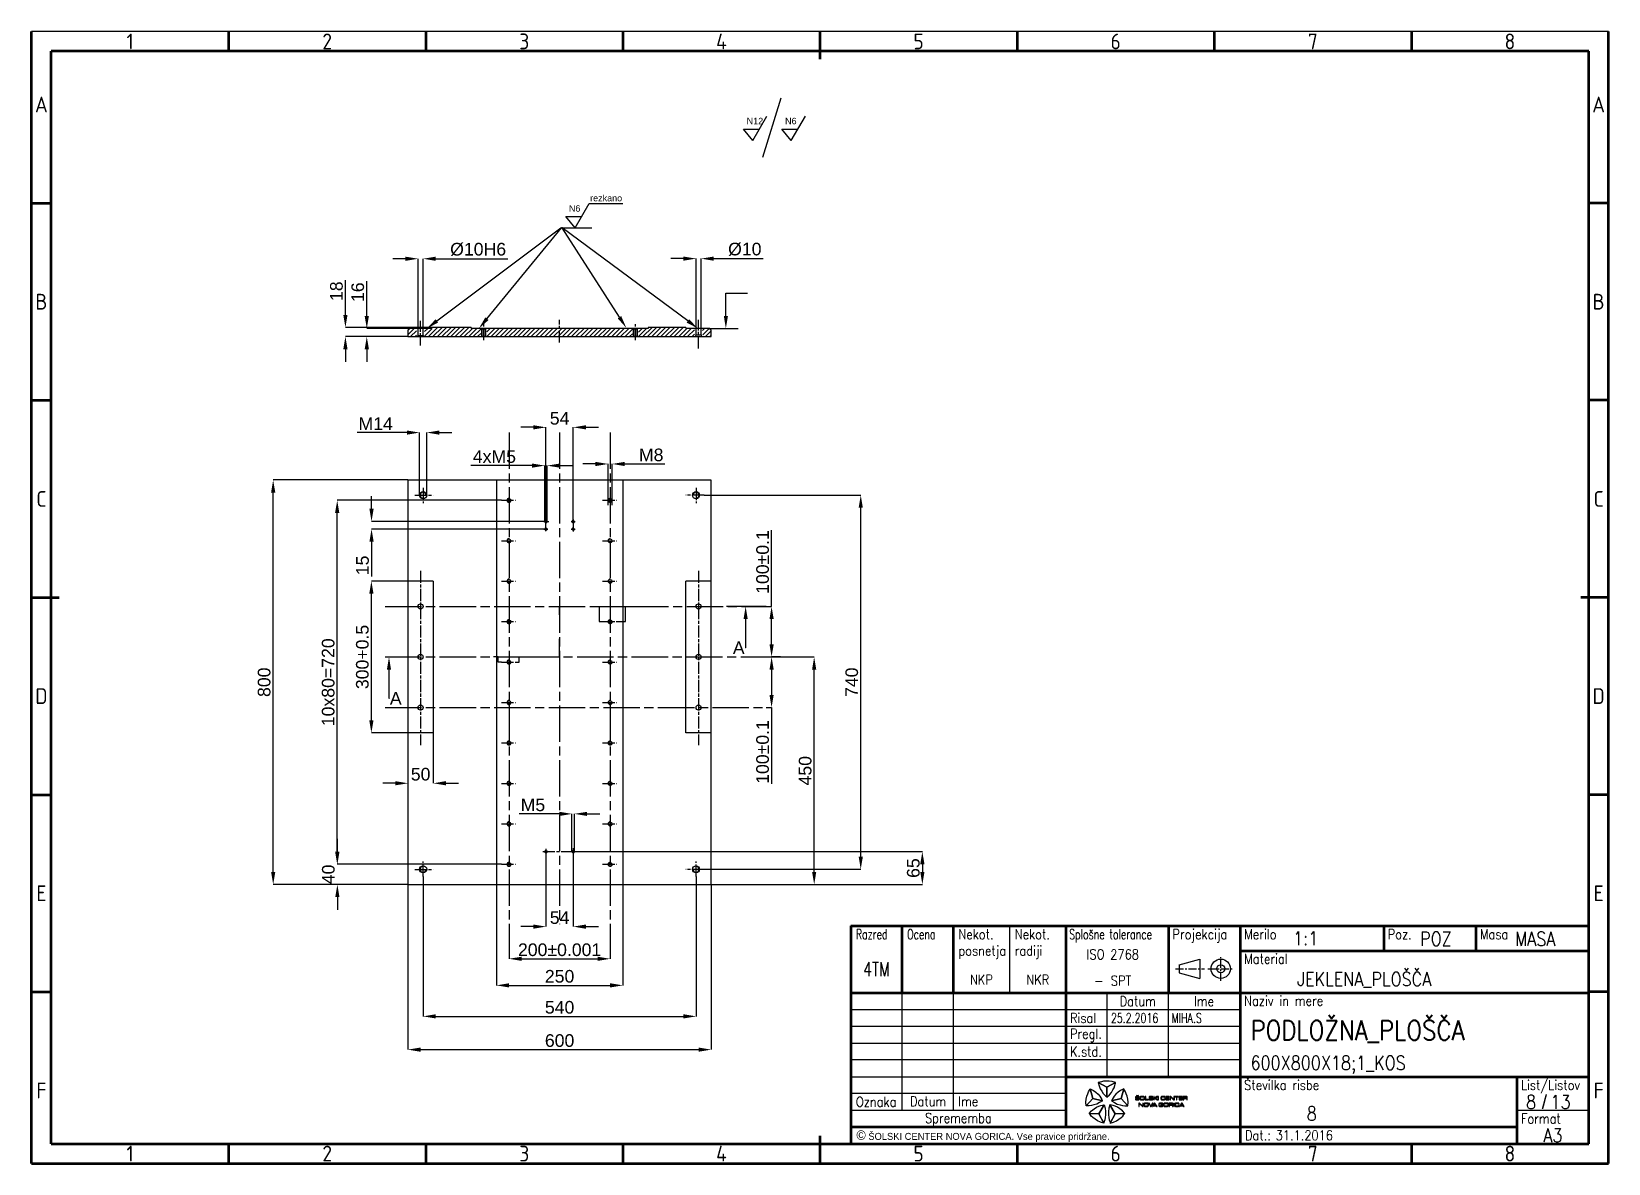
# Model space of a CAD drawing. Header units: millimetres. Extents: x -2290 to 830, y 1385 to 3624.
import ezdxf
from ezdxf import colors
from ezdxf.entities.mleader import LeaderData, LeaderLine
from ezdxf.enums import TextEntityAlignment as Align
from ezdxf.math import Vec2, Vec3

# ---------------------------------------------------------------- set-up
doc = ezdxf.new("R2010")
doc.units = ezdxf.units.MM
doc.header["$MEASUREMENT"] = 0
for name, pattern in [('ACAD_ISO02W100', [15, 12, -3]), ('ACAD_ISO08W100', [36, 24, -3, 6, -3]), ('CENTER', [2, 1.25, -0.25, 0.25, -0.25])]:
    doc.linetypes.add(name, pattern=pattern)
doc.layers.get('Defpoints').update_dxf_attribs({"linetype": 'ACAD_ISO02W100'})
for name, color, linetype in [('05', 1, 'Continuous'), ('7', 4, 'CENTER'), ('Layer 1', 7, 'Continuous'), ('Layer1', 1, 'ACAD_ISO08W100'), ('Layer2', 4, 'Continuous'), ('Layer3', 5, 'Continuous'), ('RAHM2', 1, 'Continuous')]:
    doc.layers.add(name, color=color, linetype=linetype)
for name, color, linetype, lineweight in [('Crta_025', 5, 'Continuous', 25), ('Crta_035', 3, 'Continuous', 35), ('Crta_05', 1, 'Continuous', 50)]:
    doc.layers.add(name, color=color, linetype=linetype, lineweight=lineweight)
doc.styles.add('oznake', font='geniso.shx', dxfattribs={"height": 4})
doc.styles.get("Standard").update_dxf_attribs({"font": 'arial.ttf'})
doc.styles.add('TEHN_25', font='romans.shx', dxfattribs={"width": 0.85, "height": 2.5})
doc.styles.add('TEHN_35', font='romans.shx', dxfattribs={"width": 0.85, "height": 3.5})
doc.styles.add('TEHN_50', font='romans.shx', dxfattribs={"width": 0.85, "height": 5})
doc.dimstyles.get("Standard").update_dxf_attribs({"dimscale": 5, "dimtxt": 5, "dimasz": 5, "dimexe": 0, "dimexo": 0, "dimgap": 1, "dimtad": 1, "dimdec": 4, "dimzin": 12, "dimdsep": 46, "dimtxsty": 'Standard', "dimcen": 0.09, "dimadec": 0, "dimazin": 0, "dimtfac": 1, "dimtdec": 4, "dimtofl": 0, "dimtmove": 0, "dimatfit": 3, "dimfxl": 1, "dimtolj": 1, "dimtzin": 0, "dimarcsym": 0})

msp = doc.modelspace()

# ---------------------------------------------------------------- texts
at = {"layer": 'Crta_025', "style": 'TEHN_25'}
for s, width, p in [('Razred', 0.7, (-658.8223, 1828.63876)), ('Ocena', 0.7, (-557.4223, 1828.63876)), ('Splošne tolerance', 0.7, (-236.8423, 1828.63876)), ('Projekcija', 0.85, (-32.4823, 1828.63876)), ('Merilo', 0.85, (109.4777, 1828.63876)), ('Poz.', 0.85, (393.3977, 1828.63876)), ('Masa', 0.85, (575.9177, 1828.63876)), ('Material', 0.85, (109.4777, 1779.88876)), ('Naziv in mere', 0.85, (109.4777, 1697.01376)), ('Risal', 0.85, (-235.2823, 1662.88876)), ('Pregl.', 0.85, (-235.2823, 1631.68876)), ('K.std.', 0.85, (-235.2823, 1596.58876)), ('Številka risbe', 0.85, (109.4777, 1530.28876)), ('List/Listov', 0.85, (657.0377, 1530.28876)), ('Oznaka', 0.85, (-658.8223, 1497.13876)), ('Format', 0.85, (657.0377, 1463.98876)), ('Dat.:', 0.85, (111.0377, 1430.83876))]:
    msp.add_text(s, height=19.5, dxfattribs=dict(at, width=width)).set_placement(p)
at = {"layer": 'Crta_025', "style": 'TEHN_25', "width": 0.85}
for s, p in [('Datum', (-101.1223, 1696.03876)), ('Ime', (29.9177, 1696.03876)), ('Datum', (-515.81702, 1498.11376)), ('Ime', (-436.5223, 1498.11376)), ('Sprememba', (-456.0223, 1464.96376))]:
    msp.add_text(s, height=19.5, dxfattribs=at).set_placement(p, align=Align.CENTER)
at = {"layer": 'Crta_025', "char_height": 19.5, "attachment_point": 1, "style": 'TEHN_25'}
for s, insert in [('Nekot.\\Pposnetja', (-456.0223, 1848.13876)), ('Nekot.\\Pradiji', (-344.4823, 1848.13876))]:
    msp.add_mtext_dynamic_manual_height_columns(s, width=14.3, gutter_width=17.5, heights=[0], dxfattribs=dict(at, insert=insert))
at = {"layer": 'Crta_025', "insert": (-657.68145, 1450.33876), "char_height": 19.5, "attachment_point": 1}
msp.add_mtext_dynamic_manual_height_columns('{\\fSymbol|b0|i0|c2|p18;\\H0.95833x;Ó\\fMS Shell Dlg 2|b0|i0|c238|p0;\\H0.73913x; ŠOLSKI CENTER NOVA GORICA. Vse pravice pridržane.}', width=759.3591479, gutter_width=12.5, heights=[0], dxfattribs=at)
at = {"layer": 'Crta_025', "style": 'TEHN_25', "width": 0.85}
msp.add_attdef('31.1.2016', (171.62496, 1430.83876), '8-13_1KOS.dwg', height=19.5, dxfattribs=at)
at = {"layer": 'Crta_035', "style": 'TEHN_25', "width": 0.85}
for s, p in [('ISO 2768', (-202.41239, 1788.66376)), ('- ', (-187.24588, 1736.79376))]:
    msp.add_text(s, height=19.5, dxfattribs=at).set_placement(p)
at = {"layer": 'Crta_035'}
msp.add_text('/', height=27.3, dxfattribs=at).set_placement((698.16956, 1493.04376))
for tag, p, s, height, style, width in [('1:1', (206.1977, 1816.45126), '1:1', 27.3, 'TEHN_35', 0.85), ('POZ', (457.55594, 1815.61348), '', 27.3, 'TEHN_35', 0.85), ('MASA', (645.42764, 1815.61348), '', 27.3, 'TEHN_35', 0.85), ('SPT', (-154.41599, 1736.79376), 'm K', 19.5, 'TEHN_25', 0.85), ('JEKLENA_PLOŠČA', (213.9977, 1736.01376), '', 27.3, 'TEHN_35', 0.85), ('25.2.2016', (-154.1623, 1662.88876), '2011.2.13', 19.5, 'TEHN_25', 0.7), ('MIHA.S', (-34.0423, 1662.88876), '', 19.5, 'TEHN_25', 0.7), ('600X800X18;1_KOS', (121.9577, 1570.26376), '', 27.3, 'TEHN_35', 0.85), ('13', (715.43875, 1493.04376), '1', 27.3, 'TEHN_35', 0.85)]:
    msp.add_attdef(tag, p, s, height=height, dxfattribs=dict(at, style=style, width=width))
for tag, text, height, style, width, p in [('4TM', '----', 27.3, 'TEHN_35', 0.75, (-618.2623, 1755.51376)), ('NKP', '', 19.5, 'TEHN_25', 0.85, (-410.3923, 1738.74376)), ('NKR', '', 19.5, 'TEHN_25', 0.85, (-298.8523, 1738.74376)), ('A3', '----', 27.3, 'TEHN_35', 0.85, (720.2177, 1426.93876))]:
    msp.add_attdef(tag, text=text, height=height, dxfattribs=dict(at, style=style, width=width)).set_placement(p, align=Align.CENTER)
at = {"layer": 'Crta_035', "style": 'TEHN_35', "width": 0.85}
msp.add_attdef('8', text='1', height=27.3, dxfattribs=at).set_placement((687.15234, 1493.04376), align=Align.RIGHT)
at = {"layer": 'Crta_05', "width": 0.85}
for tag, p, s, height, style in [('PODLOŽNA_PLOŠČA', (121.9577, 1628.76376), '----', 39, 'TEHN_50'), ('8', (233.30025, 1470.10066), '', 27.3, 'TEHN_35')]:
    msp.add_attdef(tag, p, s, height=height, dxfattribs=dict(at, style=style))
at = {"layer": 'Layer2', "char_height": 12.753587, "attachment_point": 1}
for s, insert in [('N12', (-874.87141, 3452.99542)), ('N6', (-798.92097, 3452.99542)), ('N6', (-1226.64183, 3280.22302)), ('rezkano', (-1184.65064, 3300.56616))]:
    msp.add_mtext_dynamic_manual_height_columns(s, width=4.8228718, gutter_width=1, heights=[0], dxfattribs=dict(at, insert=insert))
at = {"layer": 'RAHM2', "char_height": 31.2, "attachment_point": 5, "style": 'oznake'}
for s, width, insert in [('1', 49.1380701, (-2094.8023, 3604.11376)), ('2', 49.1380701, (-1704.8023, 3604.11376)), ('3', 49.1380701, (-1314.8023, 3604.11376)), ('4', 49.1380701, (-924.8023, 3604.11376)), ('5', 49.1380701, (-534.8023, 3604.11376)), ('6', 49.1380701, (-144.8023, 3604.11376)), ('7', 49.1380701, (245.1977, 3604.11376)), ('8', 49.1380701, (635.1977, 3604.11376)), ('A', 27.069035, (-2270.3023, 3479.31376)), ('A', 27.069035, (810.6977, 3479.31376)), ('B', 27.069035, (-2270.3023, 3089.31376)), ('B', 27.069035, (810.6977, 3089.31376)), ('C', 27.069035, (-2270.3023, 2699.31376)), ('C', 27.069035, (810.6977, 2699.31376)), ('D', 27.069035, (-2270.3023, 2309.31376)), ('D', 27.069035, (810.6977, 2309.31376)), ('E', 27.069035, (-2270.3023, 1919.31376)), ('E', 27.069035, (810.6977, 1919.31376)), ('F', 27.069035, (-2270.3023, 1529.31376)), ('F', 27.069035, (810.6977, 1529.31376)), ('1', 49.1380701, (-2094.8023, 1404.51376)), ('2', 49.1380701, (-1704.8023, 1404.51376)), ('3', 49.1380701, (-1314.8023, 1404.51376)), ('4', 49.1380701, (-924.8023, 1404.51376)), ('5', 49.1380701, (-534.8023, 1404.51376)), ('6', 49.1380701, (-144.8023, 1404.51376)), ('7', 49.1380701, (245.1977, 1404.51376)), ('8', 49.1380701, (635.1977, 1404.51376))]:
    msp.add_mtext_dynamic_manual_height_columns(s, width=width, gutter_width=12.5, heights=[0], dxfattribs=dict(at, insert=insert))

# ---------------------------------------------------------------- blocks, each defined once
blk = doc.blocks.new('*D1')
at = {"layer": 'Defpoints', "color": 0, "transparency": 16777216}
for p in [(-1617.4, 2536.7), (-1495, 2536.7), (-1495, 2236.7)]:
    blk.add_point(p, dxfattribs=at)
at = {"layer": 'Layer2', "color": 0, "lineweight": -2, "transparency": 16777216}
for p, q in [((-1495, 2536.7), (-1617.4, 2536.7)), ((-1617.4, 2261.7), (-1617.4, 2511.7)), ((-1495, 2236.7), (-1617.4, 2236.7))]:
    blk.add_line(p, q, dxfattribs=at)
at = {"layer": 'Layer2', "color": 0, "transparency": 16777216}
for points in [[(-1621.6, 2511.7), (-1613.2, 2511.7), (-1617.4, 2536.7)], [(-1621.6, 2261.7), (-1613.2, 2261.7), (-1617.4, 2236.7)]]:
    blk.add_solid(points, dxfattribs=at)
at = {"layer": 'Layer2', "color": 0, "transparency": 16777216, "insert": (-1635.2, 2386.7), "char_height": 25, "attachment_point": 5, "rotation": 90}
blk.add_mtext('\\A1;300+0.5', dxfattribs=at)
blk = doc.blocks.new('*D2')
at = {"layer": 'Defpoints', "color": 0, "transparency": 16777216}
for p in [(-1545, 1936.7), (-945, 1936.7), (-945, 1610.1)]:
    blk.add_point(p, dxfattribs=at)
at = {"layer": 'Layer2', "color": 0, "lineweight": -2, "transparency": 16777216}
for p, q in [((-1545, 1936.7), (-1545, 1610.1)), ((-945, 1936.7), (-945, 1610.1)), ((-1520, 1610.1), (-970, 1610.1))]:
    blk.add_line(p, q, dxfattribs=at)
at = {"layer": 'Layer2', "color": 0, "transparency": 16777216}
for points in [[(-1520, 1614.3), (-1520, 1605.9), (-1545, 1610.1)], [(-970, 1614.3), (-970, 1605.9), (-945, 1610.1)]]:
    blk.add_solid(points, dxfattribs=at)
at = {"layer": 'Layer2', "color": 0, "transparency": 16777216, "insert": (-1245, 1627.9), "char_height": 25, "attachment_point": 5}
blk.add_mtext('\\A1;600', dxfattribs=at)
blk = doc.blocks.new('*D3')
at = {"layer": 'Defpoints', "color": 0, "transparency": 16777216}
for p in [(-1811.7, 2736.7), (-1545, 2736.7), (-1545, 1936.7)]:
    blk.add_point(p, dxfattribs=at)
at = {"layer": 'Layer2', "color": 0, "lineweight": -2, "transparency": 16777216}
for p, q in [((-1545, 2736.7), (-1811.7, 2736.7)), ((-1811.7, 1961.7), (-1811.7, 2711.7)), ((-1545, 1936.7), (-1811.7, 1936.7))]:
    blk.add_line(p, q, dxfattribs=at)
at = {"layer": 'Layer2', "color": 0, "transparency": 16777216}
for points in [[(-1815.9, 2711.7), (-1807.5, 2711.7), (-1811.7, 2736.7)], [(-1815.9, 1961.7), (-1807.5, 1961.7), (-1811.7, 1936.7)]]:
    blk.add_solid(points, dxfattribs=at)
at = {"layer": 'Layer2', "color": 0, "transparency": 16777216, "insert": (-1829.5, 2336.7), "char_height": 25, "attachment_point": 5, "rotation": 90}
blk.add_mtext('\\A1;800', dxfattribs=at)
blk = doc.blocks.new('*D4')
at = {"layer": 'Defpoints', "color": 0, "transparency": 16777216}
for p in [(-1685, 2696.7), (-1359.9, 2696.7), (-1359.9, 1976.7)]:
    blk.add_point(p, dxfattribs=at)
at = {"layer": 'Layer2', "color": 0, "lineweight": -2, "transparency": 16777216}
for p, q in [((-1359.9, 2696.7), (-1685, 2696.7)), ((-1685, 2001.7), (-1685, 2671.7)), ((-1359.9, 1976.7), (-1685, 1976.7))]:
    blk.add_line(p, q, dxfattribs=at)
at = {"layer": 'Layer2', "color": 0, "transparency": 16777216}
for points in [[(-1689.2, 2671.7), (-1680.9, 2671.7), (-1685, 2696.7)], [(-1689.2, 2001.7), (-1680.9, 2001.7), (-1685, 1976.7)]]:
    blk.add_solid(points, dxfattribs=at)
at = {"layer": 'Layer2', "color": 0, "transparency": 16777216, "insert": (-1702.8, 2336.7), "char_height": 25, "attachment_point": 5, "rotation": 90}
blk.add_mtext('\\A1;10x80=720', dxfattribs=at)
blk = doc.blocks.new('*D5')
at = {"layer": 'Defpoints', "color": 0, "transparency": 16777216}
for p in [(-1359.9, 1976.7), (-1684.7, 1936.7), (-1545, 1936.7)]:
    blk.add_point(p, dxfattribs=at)
at = {"layer": 'Layer2', "color": 0, "lineweight": -2, "transparency": 16777216}
for p, q in [((-1684.7, 2001.7), (-1684.7, 2026.7)), ((-1359.9, 1976.7), (-1684.7, 1976.7)), ((-1545, 1936.7), (-1684.7, 1936.7)), ((-1684.7, 1911.7), (-1684.7, 1886.7))]:
    blk.add_line(p, q, dxfattribs=at)
at = {"layer": 'Layer2', "color": 0, "transparency": 16777216}
for points in [[(-1688.9, 2001.7), (-1680.5, 2001.7), (-1684.7, 1976.7)], [(-1688.9, 1911.7), (-1680.5, 1911.7), (-1684.7, 1936.7)]]:
    blk.add_solid(points, dxfattribs=at)
at = {"layer": 'Layer2', "color": 0, "transparency": 16777216, "insert": (-1702.5, 1956.7), "char_height": 25, "attachment_point": 5, "rotation": 90}
blk.add_mtext('\\A1;40', dxfattribs=at)
blk = doc.blocks.new('*D6')
at = {"layer": 'Defpoints', "color": 0, "transparency": 16777216}
for p in [(-1515, 3174.3), (-1525, 3036.3), (-1515, 3036.3)]:
    blk.add_point(p, dxfattribs=at)
at = {"layer": 'Layer2', "color": 0, "lineweight": -2, "transparency": 16777216}
for p, q in [((-1550, 3174.3), (-1575, 3174.3)), ((-1525, 3036.3), (-1525, 3174.3)), ((-1515, 3036.3), (-1515, 3174.3)), ((-1490, 3174.3), (-1347.4, 3174.3))]:
    blk.add_line(p, q, dxfattribs=at)
at = {"layer": 'Layer2', "color": 0, "transparency": 16777216}
for points in [[(-1550, 3178.4), (-1550, 3170.1), (-1525, 3174.3)], [(-1490, 3178.4), (-1490, 3170.1), (-1515, 3174.3)]]:
    blk.add_solid(points, dxfattribs=at)
at = {"layer": 'Layer2', "color": 0, "transparency": 16777216, "insert": (-1406.2, 3192.7), "char_height": 25, "attachment_point": 5}
blk.add_mtext('\\A1;%%c10H6', dxfattribs=at)
blk = doc.blocks.new('*D7')
at = {"layer": 'Defpoints', "color": 0, "transparency": 16777216}
for p in [(-1141, 2768.4), (-1149, 2686.7), (-1141, 2686.7)]:
    blk.add_point(p, dxfattribs=at)
at = {"layer": 'Layer2', "color": 0, "lineweight": -2, "transparency": 16777216}
for p, q in [((-1174, 2768.4), (-1199, 2768.4)), ((-1149, 2686.7), (-1149, 2768.4)), ((-1141, 2686.7), (-1141, 2768.4)), ((-1116, 2768.4), (-1036.6, 2768.4))]:
    blk.add_line(p, q, dxfattribs=at)
at = {"layer": 'Layer2', "color": 0, "transparency": 16777216}
for points in [[(-1174, 2772.6), (-1174, 2764.2), (-1149, 2768.4)], [(-1116, 2772.6), (-1116, 2764.2), (-1141, 2768.4)]]:
    blk.add_solid(points, dxfattribs=at)
at = {"layer": 'Layer2', "color": 0, "transparency": 16777216, "insert": (-1063.8, 2786.2), "char_height": 25, "attachment_point": 5}
blk.add_mtext('\\A1;M8', dxfattribs=at)
blk = doc.blocks.new('*D8')
at = {"layer": 'Defpoints', "color": 0, "transparency": 16777216}
for p in [(-1545, 2236.7), (-1495, 2236.7), (-1545, 2136.9)]:
    blk.add_point(p, dxfattribs=at)
at = {"layer": 'Layer2', "color": 0, "lineweight": -2, "transparency": 16777216}
for p, q in [((-1545, 2236.7), (-1545, 2136.9)), ((-1495, 2236.7), (-1495, 2136.9)), ((-1570, 2136.9), (-1595, 2136.9)), ((-1470, 2136.9), (-1445, 2136.9))]:
    blk.add_line(p, q, dxfattribs=at)
at = {"layer": 'Layer2', "color": 0, "transparency": 16777216}
for points in [[(-1570, 2141.1), (-1570, 2132.8), (-1545, 2136.9)], [(-1470, 2141.1), (-1470, 2132.8), (-1495, 2136.9)]]:
    blk.add_solid(points, dxfattribs=at)
at = {"layer": 'Layer2', "color": 0, "transparency": 16777216, "insert": (-1520, 2154.7), "char_height": 25, "attachment_point": 5}
blk.add_mtext('\\A1;50', dxfattribs=at)
blk = doc.blocks.new('*D9')
at = {"layer": 'Defpoints', "color": 0, "transparency": 16777216}
for p in [(-836.3, 2386.7), (-741.3, 2386.7), (-945, 1936.7)]:
    blk.add_point(p, dxfattribs=at)
at = {"layer": 'Layer2', "color": 0, "lineweight": -2, "transparency": 16777216}
for p, q in [((-836.3, 2386.7), (-741.3, 2386.7)), ((-741.3, 1961.7), (-741.3, 2361.7)), ((-945, 1936.7), (-741.3, 1936.7))]:
    blk.add_line(p, q, dxfattribs=at)
at = {"layer": 'Layer2', "color": 0, "transparency": 16777216}
for points in [[(-745.5, 2361.7), (-737.2, 2361.7), (-741.3, 2386.7)], [(-745.5, 1961.7), (-737.2, 1961.7), (-741.3, 1936.7)]]:
    blk.add_solid(points, dxfattribs=at)
at = {"layer": 'Layer2', "color": 0, "transparency": 16777216, "insert": (-759.1, 2161.7), "char_height": 25, "attachment_point": 5, "rotation": 90}
blk.add_mtext('\\A1;450', dxfattribs=at)
blk = doc.blocks.new('*D10')
at = {"layer": 'Defpoints', "color": 0, "transparency": 16777216}
for p in [(-958.8, 2706.7), (-649.2, 2706.7), (-968, 1966.7)]:
    blk.add_point(p, dxfattribs=at)
at = {"layer": 'Layer2', "color": 0, "lineweight": -2, "transparency": 16777216}
for p, q in [((-958.8, 2706.7), (-649.2, 2706.7)), ((-649.2, 1991.7), (-649.2, 2681.7)), ((-968, 1966.7), (-649.2, 1966.7))]:
    blk.add_line(p, q, dxfattribs=at)
at = {"layer": 'Layer2', "color": 0, "transparency": 16777216}
for points in [[(-653.3, 2681.7), (-645, 2681.7), (-649.2, 2706.7)], [(-653.3, 1991.7), (-645, 1991.7), (-649.2, 1966.7)]]:
    blk.add_solid(points, dxfattribs=at)
at = {"layer": 'Layer2', "color": 0, "transparency": 16777216, "insert": (-666.9, 2336.7), "char_height": 25, "attachment_point": 5, "rotation": 90}
blk.add_mtext('\\A1;740', dxfattribs=at)
blk = doc.blocks.new('*D11')
at = {"layer": 'Defpoints', "color": 0, "transparency": 16777216}
for p in [(-1515, 1952.4), (-975, 1952.4), (-975, 1675.9)]:
    blk.add_point(p, dxfattribs=at)
at = {"layer": 'Layer2', "color": 0, "lineweight": -2, "transparency": 16777216}
for p, q in [((-1515, 1952.4), (-1515, 1675.9)), ((-975, 1952.4), (-975, 1675.9)), ((-1490, 1675.9), (-1000, 1675.9))]:
    blk.add_line(p, q, dxfattribs=at)
at = {"layer": 'Layer2', "color": 0, "transparency": 16777216}
for points in [[(-1490, 1680.1), (-1490, 1671.7), (-1515, 1675.9)], [(-1000, 1680.1), (-1000, 1671.7), (-975, 1675.9)]]:
    blk.add_solid(points, dxfattribs=at)
at = {"layer": 'Layer2', "color": 0, "transparency": 16777216, "insert": (-1245, 1693.7), "char_height": 25, "attachment_point": 5}
blk.add_mtext('\\A1;540', dxfattribs=at)
blk = doc.blocks.new('*D12')
at = {"layer": 'Defpoints', "color": 0, "transparency": 16777216}
for p in [(-1508, 2830.5), (-1522, 2706.7), (-1508, 2706.7)]:
    blk.add_point(p, dxfattribs=at)
at = {"layer": 'Layer2', "color": 0, "lineweight": -2, "transparency": 16777216}
for p, q in [((-1547, 2830.5), (-1645.7, 2830.5)), ((-1522, 2706.7), (-1522, 2830.5)), ((-1508, 2706.7), (-1508, 2830.5)), ((-1483, 2830.5), (-1458, 2830.5))]:
    blk.add_line(p, q, dxfattribs=at)
at = {"layer": 'Layer2', "color": 0, "transparency": 16777216}
for points in [[(-1547, 2834.6), (-1547, 2826.3), (-1522, 2830.5)], [(-1483, 2834.6), (-1483, 2826.3), (-1508, 2830.5)]]:
    blk.add_solid(points, dxfattribs=at)
at = {"layer": 'Layer2', "color": 0, "transparency": 16777216, "insert": (-1608.9, 2848), "char_height": 25, "attachment_point": 5}
blk.add_mtext('\\A1;M14', dxfattribs=at)
blk = doc.blocks.new('*D13')
at = {"layer": 'Defpoints', "color": 0, "transparency": 16777216}
for p in [(-1626.5, 3036.3), (-1542, 3036.3), (-1545, 3020.3)]:
    blk.add_point(p, dxfattribs=at)
at = {"layer": 'Layer2', "color": 0, "lineweight": -2, "transparency": 16777216}
for p, q in [((-1626.5, 3061.3), (-1626.5, 3129.8)), ((-1542, 3036.3), (-1626.5, 3036.3)), ((-1545, 3020.3), (-1626.5, 3020.3)), ((-1626.5, 2995.3), (-1626.5, 2970.3))]:
    blk.add_line(p, q, dxfattribs=at)
at = {"layer": 'Layer2', "color": 0, "transparency": 16777216}
for points in [[(-1630.7, 3061.3), (-1622.3, 3061.3), (-1626.5, 3036.3)], [(-1630.7, 2995.3), (-1622.3, 2995.3), (-1626.5, 3020.3)]]:
    blk.add_solid(points, dxfattribs=at)
at = {"layer": 'Layer2', "color": 0, "transparency": 16777216, "insert": (-1644.3, 3108.1), "char_height": 25, "attachment_point": 5, "rotation": 90}
blk.add_mtext('\\A1;16', dxfattribs=at)
blk = doc.blocks.new('*D14')
at = {"layer": 'Defpoints', "color": 0, "transparency": 16777216}
for p in [(-1668.8, 3038.3), (-1499, 3038.3), (-1545, 3020.3)]:
    blk.add_point(p, dxfattribs=at)
at = {"layer": 'Layer2', "color": 0, "lineweight": -2, "transparency": 16777216}
for p, q in [((-1668.8, 3063.3), (-1668.8, 3131.8)), ((-1499, 3038.3), (-1668.8, 3038.3)), ((-1545, 3020.3), (-1668.8, 3020.3)), ((-1668.8, 2995.3), (-1668.8, 2970.3))]:
    blk.add_line(p, q, dxfattribs=at)
at = {"layer": 'Layer2', "color": 0, "transparency": 16777216}
for points in [[(-1673, 3063.3), (-1664.6, 3063.3), (-1668.8, 3038.3)], [(-1673, 2995.3), (-1664.6, 2995.3), (-1668.8, 3020.3)]]:
    blk.add_solid(points, dxfattribs=at)
at = {"layer": 'Layer2', "color": 0, "transparency": 16777216, "insert": (-1686.5, 3110.1), "char_height": 25, "attachment_point": 5, "rotation": 90}
blk.add_mtext('\\A1;18', dxfattribs=at)
blk = doc.blocks.new('*U15')
blk.add_circle((1.2, 0), 3.38)
blk.add_arc((1.2, 0), 4, 90, 0)
at = {"layer": 'Layer1'}
blk.add_line((-13.7, 0), (13.7, 0), dxfattribs=at)
blk = doc.blocks.new('*U16')
at = {"color": 0, "linetype": 'ByBlock', "lineweight": -2, "transparency": 16777216}
for p in [(0, 720), (200, 720), (0, 640), (200, 640), (0, 560), (200, 560), (0, 480), (200, 480), (0, 400), (200, 400), (0, 320), (200, 320), (0, 240), (200, 240), (0, 160), (200, 160), (0, 80), (200, 80), (0, 0), (200, 0)]:
    blk.add_blockref('*U15', p, dxfattribs=at)
blk = doc.blocks.new('*D17')
at = {"layer": 'Defpoints', "color": 0, "transparency": 16777216}
for p in [(-1370, 1936.7), (-1120, 1936.7), (-1120, 1737.2)]:
    blk.add_point(p, dxfattribs=at)
at = {"layer": 'Layer2', "color": 0, "lineweight": -2, "transparency": 16777216}
for p, q in [((-1370, 1936.7), (-1370, 1737.2)), ((-1120, 1936.7), (-1120, 1737.2)), ((-1345, 1737.2), (-1145, 1737.2))]:
    blk.add_line(p, q, dxfattribs=at)
at = {"layer": 'Layer2', "color": 0, "transparency": 16777216}
for points in [[(-1345, 1741.4), (-1345, 1733.1), (-1370, 1737.2)], [(-1145, 1741.4), (-1145, 1733.1), (-1120, 1737.2)]]:
    blk.add_solid(points, dxfattribs=at)
at = {"layer": 'Layer2', "color": 0, "transparency": 16777216, "insert": (-1245, 1755), "char_height": 25, "attachment_point": 5}
blk.add_mtext('\\A1;250', dxfattribs=at)
blk = doc.blocks.new('*D18')
at = {"layer": 'Defpoints', "color": 0, "transparency": 16777216}
for p in [(-836.3, 2386.7), (-825.6, 2386.7), (-836.3, 2286.7)]:
    blk.add_point(p, dxfattribs=at)
at = {"layer": 'Layer2', "color": 0, "lineweight": -2, "transparency": 16777216}
for p, q in [((-836.3, 2386.7), (-825.6, 2386.7)), ((-825.6, 2361.7), (-825.6, 2311.7)), ((-836.3, 2286.7), (-825.6, 2286.7)), ((-825.6, 2286.7), (-825.6, 2135.9))]:
    blk.add_line(p, q, dxfattribs=at)
at = {"layer": 'Layer2', "color": 0, "transparency": 16777216}
for points in [[(-829.7, 2361.7), (-821.4, 2361.7), (-825.6, 2386.7)], [(-829.7, 2311.7), (-821.4, 2311.7), (-825.6, 2286.7)]]:
    blk.add_solid(points, dxfattribs=at)
at = {"layer": 'Layer2', "color": 0, "transparency": 16777216, "insert": (-843.3, 2198.8), "char_height": 25, "attachment_point": 5, "rotation": 90}
blk.add_mtext('\\A1;100%%P0.1', dxfattribs=at)
blk = doc.blocks.new('*D19')
at = {"layer": 'Defpoints', "color": 0, "transparency": 16777216}
for p in [(-836.3, 2486.7), (-825.6, 2486.7), (-807.8, 2386.7)]:
    blk.add_point(p, dxfattribs=at)
at = {"layer": 'Layer2', "color": 0, "lineweight": -2, "transparency": 16777216}
for p, q in [((-825.6, 2486.7), (-825.6, 2637.4)), ((-836.3, 2486.7), (-825.6, 2486.7)), ((-825.6, 2411.7), (-825.6, 2461.7)), ((-807.8, 2386.7), (-825.6, 2386.7))]:
    blk.add_line(p, q, dxfattribs=at)
at = {"layer": 'Layer2', "color": 0, "transparency": 16777216}
for points in [[(-829.7, 2461.7), (-821.4, 2461.7), (-825.6, 2486.7)], [(-829.7, 2411.7), (-821.4, 2411.7), (-825.6, 2386.7)]]:
    blk.add_solid(points, dxfattribs=at)
at = {"layer": 'Layer2', "color": 0, "transparency": 16777216, "insert": (-843.3, 2574.5), "char_height": 25, "attachment_point": 5, "rotation": 90}
blk.add_mtext('\\A1;100%%P0.1', dxfattribs=at)
blk = doc.blocks.new('*D20')
at = {"layer": 'Defpoints', "color": 0, "transparency": 16777216}
for p in [(-965, 3174.5), (-975, 3036.3), (-965, 3036.3)]:
    blk.add_point(p, dxfattribs=at)
at = {"layer": 'Layer2', "color": 0, "lineweight": -2, "transparency": 16777216}
for p, q in [((-1000, 3174.5), (-1025, 3174.5)), ((-975, 3036.3), (-975, 3174.5)), ((-965, 3036.3), (-965, 3174.5)), ((-940, 3174.5), (-842.1, 3174.5))]:
    blk.add_line(p, q, dxfattribs=at)
at = {"layer": 'Layer2', "color": 0, "transparency": 16777216}
for points in [[(-1000, 3178.7), (-1000, 3170.4), (-975, 3174.5)], [(-940, 3178.7), (-940, 3170.4), (-965, 3174.5)]]:
    blk.add_solid(points, dxfattribs=at)
at = {"layer": 'Layer2', "color": 0, "transparency": 16777216, "insert": (-878.6, 3193), "char_height": 25, "attachment_point": 5}
blk.add_mtext('\\A1;%%c10', dxfattribs=at)
blk = doc.blocks.new('*D22')
at = {"layer": 'Defpoints', "color": 0, "transparency": 16777216}
for p in [(-1345, 1858.4), (-1145, 1858.4), (-1145, 1789.8)]:
    blk.add_point(p, dxfattribs=at)
at = {"layer": 'Layer2', "color": 0, "lineweight": -2, "transparency": 16777216}
for p, q in [((-1345, 1858.4), (-1345, 1789.8)), ((-1145, 1858.4), (-1145, 1789.8)), ((-1320, 1789.8), (-1170, 1789.8))]:
    blk.add_line(p, q, dxfattribs=at)
at = {"layer": 'Layer2', "color": 0, "transparency": 16777216}
for points in [[(-1320, 1793.9), (-1320, 1785.6), (-1345, 1789.8)], [(-1170, 1793.9), (-1170, 1785.6), (-1145, 1789.8)]]:
    blk.add_solid(points, dxfattribs=at)
at = {"layer": 'Layer2', "color": 0, "transparency": 16777216, "insert": (-1245, 1807.5), "char_height": 25, "attachment_point": 5}
blk.add_mtext('\\A1;200%%P0.001', dxfattribs=at)
blk = doc.blocks.new('PM_ZNAK')
at = {"layer": '05'}
for p, q in [((0, 0.62), (3.22, 1.48)), ((0, 0.62), (0, -0.62)), ((3.22, 1.48), (3.22, -1.48)), ((0, -0.62), (3.22, -1.48))]:
    blk.add_line(p, q, dxfattribs=at)
for radius in [1.48, 0.623]:
    blk.add_circle((6.41, 0), radius, dxfattribs=at)
at = {"layer": '7'}
for p, q in [((-0.56, 0), (3.91, 0)), ((4.43, 0), (8.38, 0)), ((6.41, -1.85), (6.41, 1.76))]:
    blk.add_line(p, q, dxfattribs=at)
blk = doc.blocks.new('Logo_SCNG')
at = {"layer": 'Layer 1', "color": 242}
for points, knots in [([(2.15, 4.87), (2.15, 4.87), (-0.01, 3.7), (-0.01, 3.7), (-0.01, 3.7), (-0.01, 3.7), (-2.2, 4.88), (-2.2, 4.88), (-2.2, 4.88), (-2.2, 4.88), (-0.11, 5.75), (2.15, 4.87)], [0, 0, 0, 0, 0.25, 0.25, 0.25, 0.25, 0.5, 0.5, 0.5, 0.5, 1, 1, 1, 1]), ([(-5.31, -1), (-5.31, -1), (-3.59, 0.85), (-3.59, 0.85), (-3.59, 0.85), (-3.59, 0.85), (-4.23, 3.27), (-4.23, 3.27), (-4.23, 3.27), (-4.23, 3.27), (-5.64, 1.4), (-5.31, -1)], [0, 0, 0, 0, 0.25, 0.25, 0.25, 0.25, 0.5, 0.5, 0.5, 0.5, 1, 1, 1, 1]), ([(5.31, -1), (5.31, -1), (3.59, 0.85), (3.59, 0.85), (3.59, 0.85), (3.59, 0.85), (4.23, 3.27), (4.23, 3.27), (4.23, 3.27), (4.23, 3.27), (5.64, 1.4), (5.31, -1)], [0, 0, 0, 0, 0.25, 0.25, 0.25, 0.25, 0.5, 0.5, 0.5, 0.5, 1, 1, 1, 1]), ([(8.19, 1.13), (8.19, 1.13), (8.08, 1.13), (8.08, 1.13), (8.08, 1.13), (8.08, 1.13), (8.08, 1.14), (8.08, 1.15), (8.08, 1.15), (8.08, 1.15), (8.08, 1.16), (8.08, 1.17), (8.08, 1.17), (8.08, 1.18), (8.08, 1.2), (8.07, 1.22), (8.07, 1.22), (8.06, 1.23), (8.05, 1.25), (8.03, 1.25), (8.03, 1.25), (8.01, 1.26), (7.99, 1.27), (7.96, 1.27), (7.96, 1.27), (7.93, 1.28), (7.9, 1.28), (7.87, 1.28), (7.87, 1.28), (7.85, 1.28), (7.83, 1.28), (7.81, 1.28), (7.81, 1.28), (7.78, 1.28), (7.77, 1.28), (7.75, 1.28), (7.75, 1.28), (7.75, 1.28), (7.71, 1.28), (7.71, 1.28), (7.71, 1.28), (7.69, 1.28), (7.67, 1.28), (7.64, 1.28), (7.64, 1.28), (7.62, 1.28), (7.59, 1.28), (7.56, 1.28), (7.56, 1.28), (7.53, 1.27), (7.5, 1.27), (7.47, 1.26), (7.47, 1.26), (7.44, 1.26), (7.41, 1.25), (7.39, 1.24), (7.39, 1.24), (7.37, 1.24), (7.36, 1.22), (7.35, 1.2), (7.35, 1.2), (7.34, 1.18), (7.34, 1.16), (7.34, 1.14), (7.34, 1.14), (7.34, 1.14), (7.34, 1.14), (7.34, 1.13), (7.34, 1.13), (7.34, 1.13), (7.34, 1.13), (7.34, 1.13), (7.34, 1.13), (7.34, 1.07), (7.35, 1.03), (7.38, 1.02), (7.38, 1.02), (7.42, 1), (7.46, 0.99), (7.51, 0.99), (7.51, 0.99), (7.51, 0.99), (7.52, 0.99), (7.53, 0.99), (7.53, 0.99), (7.54, 0.99), (7.55, 0.99), (7.56, 0.99), (7.56, 0.99), (7.56, 0.99), (7.57, 0.99), (7.58, 0.99), (7.58, 0.99), (7.59, 0.99), (7.59, 0.99), (7.6, 0.99), (7.6, 0.99), (7.62, 0.99), (7.64, 0.99), (7.65, 0.99), (7.65, 0.99), (7.67, 0.99), (7.69, 0.99), (7.7, 0.99), (7.7, 0.99), (7.72, 0.99), (7.74, 0.99), (7.76, 0.99), (7.76, 0.99), (7.77, 0.99), (7.79, 0.99), (7.81, 0.99), (7.81, 0.99), (7.82, 0.99), (7.84, 0.99), (7.85, 0.99), (7.85, 0.99), (7.87, 0.99), (7.88, 0.99), (7.9, 0.99), (7.9, 0.99), (7.91, 0.99), (7.93, 0.98), (7.94, 0.98), (7.94, 0.98), (7.96, 0.98), (7.97, 0.98), (7.99, 0.98), (7.99, 0.98), (8.07, 0.97), (8.12, 0.95), (8.16, 0.92), (8.16, 0.92), (8.19, 0.89), (8.21, 0.83), (8.21, 0.75), (8.21, 0.75), (8.21, 0.7), (8.2, 0.66), (8.19, 0.62), (8.19, 0.62), (8.18, 0.58), (8.14, 0.55), (8.1, 0.53), (8.1, 0.53), (8.07, 0.52), (8.04, 0.51), (8, 0.51), (8, 0.51), (7.97, 0.5), (7.93, 0.5), (7.89, 0.5), (7.89, 0.5), (7.87, 0.5), (7.85, 0.5), (7.83, 0.49), (7.83, 0.49), (7.82, 0.49), (7.8, 0.49), (7.78, 0.49), (7.78, 0.49), (7.78, 0.49), (7.71, 0.49), (7.71, 0.49), (7.71, 0.49), (7.69, 0.49), (7.67, 0.49), (7.64, 0.49), (7.64, 0.49), (7.62, 0.5), (7.6, 0.5), (7.58, 0.5), (7.58, 0.5), (7.56, 0.5), (7.53, 0.5), (7.51, 0.5), (7.51, 0.5), (7.49, 0.5), (7.47, 0.5), (7.45, 0.51), (7.45, 0.51), (7.36, 0.52), (7.3, 0.54), (7.27, 0.58), (7.27, 0.58), (7.24, 0.62), (7.23, 0.68), (7.23, 0.77), (7.23, 0.77), (7.23, 0.77), (7.33, 0.77), (7.33, 0.77), (7.33, 0.77), (7.33, 0.77), (7.33, 0.75), (7.33, 0.75), (7.33, 0.75), (7.33, 0.75), (7.33, 0.75), (7.33, 0.75), (7.33, 0.75), (7.33, 0.75), (7.33, 0.75), (7.33, 0.75), (7.33, 0.75), (7.33, 0.72), (7.34, 0.69), (7.34, 0.66), (7.34, 0.66), (7.35, 0.64), (7.37, 0.62), (7.41, 0.61), (7.41, 0.61), (7.43, 0.6), (7.45, 0.6), (7.48, 0.59), (7.48, 0.59), (7.51, 0.59), (7.54, 0.59), (7.57, 0.59), (7.57, 0.59), (7.59, 0.59), (7.62, 0.58), (7.65, 0.58), (7.65, 0.58), (7.67, 0.58), (7.69, 0.58), (7.71, 0.58), (7.71, 0.58), (7.73, 0.58), (7.74, 0.58), (7.76, 0.58), (7.76, 0.58), (7.77, 0.58), (7.78, 0.58), (7.8, 0.58), (7.8, 0.58), (7.82, 0.59), (7.85, 0.59), (7.88, 0.59), (7.88, 0.59), (7.91, 0.59), (7.93, 0.59), (7.96, 0.6), (7.96, 0.6), (8.01, 0.6), (8.05, 0.62), (8.07, 0.64), (8.07, 0.64), (8.09, 0.66), (8.1, 0.7), (8.1, 0.75), (8.1, 0.75), (8.1, 0.81), (8.09, 0.85), (8.05, 0.87), (8.05, 0.87), (8.02, 0.88), (7.97, 0.89), (7.91, 0.89), (7.91, 0.89), (7.91, 0.89), (7.71, 0.89), (7.71, 0.89), (7.71, 0.89), (7.71, 0.89), (7.7, 0.89), (7.69, 0.89), (7.69, 0.89), (7.68, 0.89), (7.67, 0.89), (7.67, 0.89), (7.67, 0.89), (7.64, 0.89), (7.6, 0.89), (7.57, 0.9), (7.57, 0.9), (7.54, 0.9), (7.51, 0.9), (7.48, 0.9), (7.48, 0.9), (7.41, 0.9), (7.34, 0.92), (7.3, 0.95), (7.3, 0.95), (7.25, 0.97), (7.23, 1.03), (7.23, 1.1), (7.23, 1.1), (7.23, 1.16), (7.24, 1.2), (7.25, 1.25), (7.25, 1.25), (7.27, 1.29), (7.31, 1.32), (7.36, 1.34), (7.36, 1.34), (7.38, 1.35), (7.41, 1.36), (7.44, 1.36), (7.44, 1.36), (7.48, 1.37), (7.51, 1.37), (7.55, 1.37), (7.55, 1.37), (7.58, 1.37), (7.61, 1.37), (7.64, 1.38), (7.64, 1.38), (7.67, 1.38), (7.7, 1.38), (7.72, 1.38), (7.72, 1.38), (7.74, 1.38), (7.76, 1.38), (7.78, 1.38), (7.78, 1.38), (7.8, 1.37), (7.83, 1.37), (7.85, 1.37), (7.85, 1.37), (7.87, 1.37), (7.89, 1.37), (7.91, 1.37), (7.91, 1.37), (7.93, 1.37), (7.95, 1.37), (7.97, 1.36), (7.97, 1.36), (8.05, 1.36), (8.11, 1.33), (8.14, 1.3), (8.14, 1.3), (8.17, 1.26), (8.19, 1.2), (8.19, 1.13), (8.19, 1.13), (8.19, 1.13), (8.19, 1.13), (8.19, 1.13)], [0, 0, 0, 0, 0.011628, 0.011628, 0.011628, 0.011628, 0.023256, 0.023256, 0.023256, 0.023256, 0.034884, 0.034884, 0.034884, 0.034884, 0.046512, 0.046512, 0.046512, 0.046512, 0.05814, 0.05814, 0.05814, 0.05814, 0.069767, 0.069767, 0.069767, 0.069767, 0.081395, 0.081395, 0.081395, 0.081395, 0.093023, 0.093023, 0.093023, 0.093023, 0.104651, 0.104651, 0.104651, 0.104651, 0.116279, 0.116279, 0.116279, 0.116279, 0.127907, 0.127907, 0.127907, 0.127907, 0.139535, 0.139535, 0.139535, 0.139535, 0.151163, 0.151163, 0.151163, 0.151163, 0.162791, 0.162791, 0.162791, 0.162791, 0.174419, 0.174419, 0.174419, 0.174419, 0.186047, 0.186047, 0.186047, 0.186047, 0.197674, 0.197674, 0.197674, 0.197674, 0.209302, 0.209302, 0.209302, 0.209302, 0.22093, 0.22093, 0.22093, 0.22093, 0.232558, 0.232558, 0.232558, 0.232558, 0.244186, 0.244186, 0.244186, 0.244186, 0.255814, 0.255814, 0.255814, 0.255814, 0.267442, 0.267442, 0.267442, 0.267442, 0.27907, 0.27907, 0.27907, 0.27907, 0.290698, 0.290698, 0.290698, 0.290698, 0.302326, 0.302326, 0.302326, 0.302326, 0.313953, 0.313953, 0.313953, 0.313953, 0.325581, 0.325581, 0.325581, 0.325581, 0.337209, 0.337209, 0.337209, 0.337209, 0.348837, 0.348837, 0.348837, 0.348837, 0.360465, 0.360465, 0.360465, 0.360465, 0.372093, 0.372093, 0.372093, 0.372093, 0.383721, 0.383721, 0.383721, 0.383721, 0.395349, 0.395349, 0.395349, 0.395349, 0.406977, 0.406977, 0.406977, 0.406977, 0.418605, 0.418605, 0.418605, 0.418605, 0.430233, 0.430233, 0.430233, 0.430233, 0.44186, 0.44186, 0.44186, 0.44186, 0.453488, 0.453488, 0.453488, 0.453488, 0.465116, 0.465116, 0.465116, 0.465116, 0.476744, 0.476744, 0.476744, 0.476744, 0.488372, 0.488372, 0.488372, 0.488372, 0.5, 0.5, 0.5, 0.5, 0.511628, 0.511628, 0.511628, 0.511628, 0.523256, 0.523256, 0.523256, 0.523256, 0.534884, 0.534884, 0.534884, 0.534884, 0.546512, 0.546512, 0.546512, 0.546512, 0.55814, 0.55814, 0.55814, 0.55814, 0.569767, 0.569767, 0.569767, 0.569767, 0.581395, 0.581395, 0.581395, 0.581395, 0.593023, 0.593023, 0.593023, 0.593023, 0.604651, 0.604651, 0.604651, 0.604651, 0.616279, 0.616279, 0.616279, 0.616279, 0.627907, 0.627907, 0.627907, 0.627907, 0.639535, 0.639535, 0.639535, 0.639535, 0.651163, 0.651163, 0.651163, 0.651163, 0.662791, 0.662791, 0.662791, 0.662791, 0.674419, 0.674419, 0.674419, 0.674419, 0.686047, 0.686047, 0.686047, 0.686047, 0.697674, 0.697674, 0.697674, 0.697674, 0.709302, 0.709302, 0.709302, 0.709302, 0.72093, 0.72093, 0.72093, 0.72093, 0.732558, 0.732558, 0.732558, 0.732558, 0.744186, 0.744186, 0.744186, 0.744186, 0.755814, 0.755814, 0.755814, 0.755814, 0.767442, 0.767442, 0.767442, 0.767442, 0.77907, 0.77907, 0.77907, 0.77907, 0.790698, 0.790698, 0.790698, 0.790698, 0.802326, 0.802326, 0.802326, 0.802326, 0.813953, 0.813953, 0.813953, 0.813953, 0.825581, 0.825581, 0.825581, 0.825581, 0.837209, 0.837209, 0.837209, 0.837209, 0.848837, 0.848837, 0.848837, 0.848837, 0.860465, 0.860465, 0.860465, 0.860465, 0.872093, 0.872093, 0.872093, 0.872093, 0.883721, 0.883721, 0.883721, 0.883721, 0.895349, 0.895349, 0.895349, 0.895349, 0.906977, 0.906977, 0.906977, 0.906977, 0.918605, 0.918605, 0.918605, 0.918605, 0.930233, 0.930233, 0.930233, 0.930233, 0.94186, 0.94186, 0.94186, 0.94186, 0.953488, 0.953488, 0.953488, 0.953488, 0.965116, 0.965116, 0.965116, 0.965116, 0.976744, 0.976744, 0.976744, 0.976744, 1, 1, 1, 1]), ([(7.72, 1.51), (7.72, 1.51), (7.95, 1.57), (7.95, 1.57), (7.95, 1.57), (7.95, 1.57), (7.97, 1.52), (7.97, 1.52), (7.97, 1.52), (7.97, 1.52), (7.72, 1.41), (7.72, 1.41), (7.72, 1.41), (7.72, 1.41), (7.47, 1.52), (7.47, 1.52), (7.47, 1.52), (7.47, 1.52), (7.48, 1.57), (7.48, 1.57), (7.48, 1.57), (7.48, 1.57), (7.72, 1.51), (7.72, 1.51)], [0, 0, 0, 0, 0.142857, 0.142857, 0.142857, 0.142857, 0.285714, 0.285714, 0.285714, 0.285714, 0.428571, 0.428571, 0.428571, 0.428571, 0.571429, 0.571429, 0.571429, 0.571429, 0.714286, 0.714286, 0.714286, 0.714286, 1, 1, 1, 1]), ([(8.39, 0.93), (8.39, 0.94), (8.39, 0.96), (8.39, 0.97), (8.39, 0.97), (8.39, 0.99), (8.39, 1), (8.39, 1.01), (8.39, 1.01), (8.39, 1.04), (8.39, 1.07), (8.4, 1.1), (8.4, 1.1), (8.4, 1.13), (8.4, 1.16), (8.41, 1.19), (8.41, 1.19), (8.43, 1.26), (8.46, 1.31), (8.52, 1.34), (8.52, 1.34), (8.57, 1.36), (8.63, 1.37), (8.7, 1.37), (8.7, 1.37), (8.73, 1.37), (8.76, 1.37), (8.8, 1.38), (8.8, 1.38), (8.83, 1.38), (8.86, 1.38), (8.89, 1.38), (8.89, 1.38), (8.92, 1.38), (8.95, 1.38), (8.99, 1.38), (8.99, 1.38), (9.02, 1.38), (9.05, 1.38), (9.08, 1.38), (9.08, 1.38), (9.26, 1.38), (9.38, 1.35), (9.43, 1.3), (9.43, 1.3), (9.48, 1.26), (9.5, 1.14), (9.5, 0.97), (9.5, 0.97), (9.5, 0.93), (9.5, 0.89), (9.5, 0.85), (9.5, 0.85), (9.5, 0.81), (9.5, 0.77), (9.5, 0.73), (9.5, 0.73), (9.49, 0.65), (9.46, 0.59), (9.42, 0.56), (9.42, 0.56), (9.38, 0.53), (9.31, 0.51), (9.23, 0.5), (9.23, 0.5), (9.19, 0.5), (9.16, 0.49), (9.12, 0.49), (9.12, 0.49), (9.09, 0.49), (9.05, 0.49), (9.02, 0.49), (9.02, 0.49), (9.02, 0.49), (8.82, 0.49), (8.82, 0.49), (8.82, 0.49), (8.79, 0.49), (8.76, 0.49), (8.73, 0.49), (8.73, 0.49), (8.7, 0.49), (8.67, 0.5), (8.64, 0.5), (8.64, 0.5), (8.64, 0.5), (8.63, 0.5), (8.63, 0.5), (8.63, 0.5), (8.62, 0.5), (8.62, 0.5), (8.61, 0.5), (8.61, 0.5), (8.58, 0.51), (8.55, 0.52), (8.52, 0.53), (8.52, 0.53), (8.49, 0.54), (8.46, 0.57), (8.44, 0.6), (8.44, 0.6), (8.43, 0.62), (8.42, 0.65), (8.41, 0.68), (8.41, 0.68), (8.4, 0.71), (8.4, 0.74), (8.4, 0.78), (8.4, 0.78), (8.39, 0.8), (8.39, 0.83), (8.39, 0.86), (8.39, 0.86), (8.39, 0.88), (8.39, 0.9), (8.39, 0.93), (8.39, 0.93), (8.39, 0.93), (8.39, 0.93), (8.39, 0.93)], [0, 0, 0, 0, 0.032258, 0.032258, 0.032258, 0.032258, 0.064516, 0.064516, 0.064516, 0.064516, 0.096774, 0.096774, 0.096774, 0.096774, 0.129032, 0.129032, 0.129032, 0.129032, 0.16129, 0.16129, 0.16129, 0.16129, 0.193548, 0.193548, 0.193548, 0.193548, 0.225806, 0.225806, 0.225806, 0.225806, 0.258065, 0.258065, 0.258065, 0.258065, 0.290323, 0.290323, 0.290323, 0.290323, 0.322581, 0.322581, 0.322581, 0.322581, 0.354839, 0.354839, 0.354839, 0.354839, 0.387097, 0.387097, 0.387097, 0.387097, 0.419355, 0.419355, 0.419355, 0.419355, 0.451613, 0.451613, 0.451613, 0.451613, 0.483871, 0.483871, 0.483871, 0.483871, 0.516129, 0.516129, 0.516129, 0.516129, 0.548387, 0.548387, 0.548387, 0.548387, 0.580645, 0.580645, 0.580645, 0.580645, 0.612903, 0.612903, 0.612903, 0.612903, 0.645161, 0.645161, 0.645161, 0.645161, 0.677419, 0.677419, 0.677419, 0.677419, 0.709677, 0.709677, 0.709677, 0.709677, 0.741935, 0.741935, 0.741935, 0.741935, 0.774194, 0.774194, 0.774194, 0.774194, 0.806452, 0.806452, 0.806452, 0.806452, 0.83871, 0.83871, 0.83871, 0.83871, 0.870968, 0.870968, 0.870968, 0.870968, 0.903226, 0.903226, 0.903226, 0.903226, 0.935484, 0.935484, 0.935484, 0.935484, 1, 1, 1, 1]), ([(8.5, 0.93), (8.5, 0.93), (8.5, 0.87), (8.5, 0.87), (8.5, 0.87), (8.5, 0.77), (8.51, 0.7), (8.53, 0.66), (8.53, 0.66), (8.55, 0.61), (8.61, 0.59), (8.72, 0.59), (8.72, 0.59), (8.72, 0.59), (8.94, 0.58), (8.94, 0.58), (8.94, 0.58), (8.94, 0.58), (9.03, 0.58), (9.03, 0.58), (9.03, 0.58), (9.04, 0.58), (9.06, 0.58), (9.08, 0.58), (9.08, 0.58), (9.1, 0.58), (9.11, 0.58), (9.13, 0.58), (9.13, 0.58), (9.15, 0.59), (9.17, 0.59), (9.18, 0.59), (9.18, 0.59), (9.2, 0.59), (9.22, 0.59), (9.24, 0.59), (9.24, 0.59), (9.31, 0.6), (9.35, 0.62), (9.37, 0.66), (9.37, 0.66), (9.38, 0.7), (9.39, 0.75), (9.39, 0.81), (9.39, 0.81), (9.39, 0.83), (9.39, 0.84), (9.39, 0.86), (9.39, 0.86), (9.39, 0.87), (9.39, 0.89), (9.39, 0.9), (9.39, 0.9), (9.39, 0.92), (9.4, 0.93), (9.4, 0.95), (9.4, 0.95), (9.4, 0.96), (9.4, 0.98), (9.4, 0.99), (9.4, 0.99), (9.4, 1), (9.4, 1.02), (9.39, 1.03), (9.39, 1.03), (9.39, 1.05), (9.39, 1.06), (9.39, 1.08), (9.39, 1.08), (9.39, 1.11), (9.39, 1.13), (9.38, 1.16), (9.38, 1.16), (9.38, 1.19), (9.37, 1.21), (9.36, 1.23), (9.36, 1.23), (9.35, 1.24), (9.34, 1.24), (9.33, 1.25), (9.33, 1.25), (9.33, 1.26), (9.31, 1.26), (9.3, 1.27), (9.3, 1.27), (9.3, 1.27), (9.3, 1.27), (9.3, 1.27), (9.3, 1.27), (9.3, 1.27), (9.3, 1.27), (9.3, 1.27), (9.3, 1.27), (9.28, 1.27), (9.27, 1.28), (9.25, 1.28), (9.25, 1.28), (9.24, 1.28), (9.22, 1.28), (9.21, 1.28), (9.21, 1.28), (9.2, 1.28), (9.19, 1.28), (9.18, 1.28), (9.18, 1.28), (9.17, 1.28), (9.16, 1.28), (9.15, 1.28), (9.15, 1.28), (9.15, 1.28), (8.95, 1.28), (8.95, 1.28), (8.95, 1.28), (8.95, 1.28), (8.75, 1.28), (8.75, 1.28), (8.75, 1.28), (8.65, 1.28), (8.59, 1.27), (8.56, 1.24), (8.56, 1.24), (8.52, 1.22), (8.51, 1.16), (8.5, 1.06), (8.5, 1.06), (8.5, 1.06), (8.5, 0.93), (8.5, 0.93)], [0, 0, 0, 0, 0.030303, 0.030303, 0.030303, 0.030303, 0.060606, 0.060606, 0.060606, 0.060606, 0.090909, 0.090909, 0.090909, 0.090909, 0.121212, 0.121212, 0.121212, 0.121212, 0.151515, 0.151515, 0.151515, 0.151515, 0.181818, 0.181818, 0.181818, 0.181818, 0.212121, 0.212121, 0.212121, 0.212121, 0.242424, 0.242424, 0.242424, 0.242424, 0.272727, 0.272727, 0.272727, 0.272727, 0.30303, 0.30303, 0.30303, 0.30303, 0.333333, 0.333333, 0.333333, 0.333333, 0.363636, 0.363636, 0.363636, 0.363636, 0.393939, 0.393939, 0.393939, 0.393939, 0.424242, 0.424242, 0.424242, 0.424242, 0.454545, 0.454545, 0.454545, 0.454545, 0.484848, 0.484848, 0.484848, 0.484848, 0.515152, 0.515152, 0.515152, 0.515152, 0.545455, 0.545455, 0.545455, 0.545455, 0.575758, 0.575758, 0.575758, 0.575758, 0.606061, 0.606061, 0.606061, 0.606061, 0.636364, 0.636364, 0.636364, 0.636364, 0.666667, 0.666667, 0.666667, 0.666667, 0.69697, 0.69697, 0.69697, 0.69697, 0.727273, 0.727273, 0.727273, 0.727273, 0.757576, 0.757576, 0.757576, 0.757576, 0.787879, 0.787879, 0.787879, 0.787879, 0.818182, 0.818182, 0.818182, 0.818182, 0.848485, 0.848485, 0.848485, 0.848485, 0.878788, 0.878788, 0.878788, 0.878788, 0.909091, 0.909091, 0.909091, 0.909091, 0.939394, 0.939394, 0.939394, 0.939394, 1, 1, 1, 1]), ([(9.83, 0.59), (9.83, 0.59), (10.51, 0.59), (10.51, 0.59), (10.51, 0.59), (10.51, 0.59), (10.51, 0.5), (10.51, 0.5), (10.51, 0.5), (10.51, 0.5), (9.72, 0.5), (9.72, 0.5), (9.72, 0.5), (9.72, 0.5), (9.72, 1.37), (9.72, 1.37), (9.72, 1.37), (9.72, 1.37), (9.83, 1.37), (9.83, 1.37), (9.83, 1.37), (9.83, 1.37), (9.83, 0.59), (9.83, 0.59)], [0, 0, 0, 0, 0.142857, 0.142857, 0.142857, 0.142857, 0.285714, 0.285714, 0.285714, 0.285714, 0.428571, 0.428571, 0.428571, 0.428571, 0.571429, 0.571429, 0.571429, 0.571429, 0.714286, 0.714286, 0.714286, 0.714286, 1, 1, 1, 1]), ([(11.63, 1.13), (11.63, 1.13), (11.52, 1.13), (11.52, 1.13), (11.52, 1.13), (11.52, 1.13), (11.52, 1.14), (11.52, 1.15), (11.52, 1.15), (11.52, 1.15), (11.52, 1.16), (11.52, 1.17), (11.52, 1.17), (11.52, 1.18), (11.51, 1.2), (11.51, 1.22), (11.51, 1.22), (11.5, 1.23), (11.49, 1.25), (11.47, 1.25), (11.47, 1.25), (11.45, 1.26), (11.43, 1.27), (11.4, 1.27), (11.4, 1.27), (11.37, 1.28), (11.34, 1.28), (11.3, 1.28), (11.3, 1.28), (11.28, 1.28), (11.26, 1.28), (11.24, 1.28), (11.24, 1.28), (11.22, 1.28), (11.2, 1.28), (11.19, 1.28), (11.19, 1.28), (11.19, 1.28), (11.15, 1.28), (11.15, 1.28), (11.15, 1.28), (11.13, 1.28), (11.11, 1.28), (11.08, 1.28), (11.08, 1.28), (11.05, 1.28), (11.02, 1.28), (10.99, 1.28), (10.99, 1.28), (10.96, 1.27), (10.93, 1.27), (10.9, 1.26), (10.9, 1.26), (10.87, 1.26), (10.85, 1.25), (10.83, 1.24), (10.83, 1.24), (10.81, 1.24), (10.79, 1.22), (10.79, 1.2), (10.79, 1.2), (10.78, 1.18), (10.78, 1.16), (10.77, 1.14), (10.77, 1.14), (10.77, 1.14), (10.77, 1.14), (10.77, 1.13), (10.77, 1.13), (10.77, 1.13), (10.77, 1.13), (10.77, 1.13), (10.77, 1.13), (10.77, 1.07), (10.79, 1.03), (10.82, 1.02), (10.82, 1.02), (10.85, 1), (10.89, 0.99), (10.94, 0.99), (10.94, 0.99), (10.95, 0.99), (10.96, 0.99), (10.97, 0.99), (10.97, 0.99), (10.97, 0.99), (10.98, 0.99), (10.99, 0.99), (10.99, 0.99), (11, 0.99), (11.01, 0.99), (11.01, 0.99), (11.01, 0.99), (11.02, 0.99), (11.03, 0.99), (11.04, 0.99), (11.04, 0.99), (11.06, 0.99), (11.07, 0.99), (11.09, 0.99), (11.09, 0.99), (11.11, 0.99), (11.12, 0.99), (11.14, 0.99), (11.14, 0.99), (11.16, 0.99), (11.17, 0.99), (11.19, 0.99), (11.19, 0.99), (11.21, 0.99), (11.23, 0.99), (11.24, 0.99), (11.24, 0.99), (11.26, 0.99), (11.27, 0.99), (11.29, 0.99), (11.29, 0.99), (11.3, 0.99), (11.32, 0.99), (11.33, 0.99), (11.33, 0.99), (11.35, 0.99), (11.36, 0.98), (11.38, 0.98), (11.38, 0.98), (11.39, 0.98), (11.41, 0.98), (11.42, 0.98), (11.42, 0.98), (11.5, 0.97), (11.56, 0.95), (11.6, 0.92), (11.6, 0.92), (11.63, 0.89), (11.65, 0.83), (11.65, 0.75), (11.65, 0.75), (11.65, 0.7), (11.64, 0.66), (11.63, 0.62), (11.63, 0.62), (11.61, 0.58), (11.58, 0.55), (11.53, 0.53), (11.53, 0.53), (11.51, 0.52), (11.48, 0.51), (11.44, 0.51), (11.44, 0.51), (11.4, 0.5), (11.37, 0.5), (11.33, 0.5), (11.33, 0.5), (11.31, 0.5), (11.29, 0.5), (11.27, 0.49), (11.27, 0.49), (11.25, 0.49), (11.23, 0.49), (11.21, 0.49), (11.21, 0.49), (11.21, 0.49), (11.15, 0.49), (11.15, 0.49), (11.15, 0.49), (11.12, 0.49), (11.1, 0.49), (11.08, 0.49), (11.08, 0.49), (11.06, 0.5), (11.04, 0.5), (11.01, 0.5), (11.01, 0.5), (10.99, 0.5), (10.97, 0.5), (10.95, 0.5), (10.95, 0.5), (10.93, 0.5), (10.9, 0.5), (10.88, 0.51), (10.88, 0.51), (10.79, 0.52), (10.73, 0.54), (10.71, 0.58), (10.71, 0.58), (10.68, 0.62), (10.66, 0.68), (10.66, 0.77), (10.66, 0.77), (10.66, 0.77), (10.77, 0.77), (10.77, 0.77), (10.77, 0.77), (10.77, 0.77), (10.77, 0.75), (10.77, 0.75), (10.77, 0.75), (10.77, 0.75), (10.77, 0.75), (10.77, 0.75), (10.77, 0.75), (10.77, 0.75), (10.77, 0.75), (10.77, 0.75), (10.77, 0.75), (10.77, 0.72), (10.77, 0.69), (10.78, 0.66), (10.78, 0.66), (10.79, 0.64), (10.81, 0.62), (10.85, 0.61), (10.85, 0.61), (10.87, 0.6), (10.89, 0.6), (10.92, 0.59), (10.92, 0.59), (10.95, 0.59), (10.98, 0.59), (11, 0.59), (11, 0.59), (11.03, 0.59), (11.06, 0.58), (11.08, 0.58), (11.08, 0.58), (11.11, 0.58), (11.13, 0.58), (11.15, 0.58), (11.15, 0.58), (11.17, 0.58), (11.18, 0.58), (11.19, 0.58), (11.19, 0.58), (11.21, 0.58), (11.22, 0.58), (11.23, 0.58), (11.23, 0.58), (11.26, 0.59), (11.29, 0.59), (11.32, 0.59), (11.32, 0.59), (11.34, 0.59), (11.37, 0.59), (11.4, 0.6), (11.4, 0.6), (11.45, 0.6), (11.48, 0.62), (11.51, 0.64), (11.51, 0.64), (11.53, 0.66), (11.54, 0.7), (11.54, 0.75), (11.54, 0.75), (11.54, 0.81), (11.52, 0.85), (11.49, 0.87), (11.49, 0.87), (11.46, 0.88), (11.41, 0.89), (11.35, 0.89), (11.35, 0.89), (11.35, 0.89), (11.15, 0.89), (11.15, 0.89), (11.15, 0.89), (11.14, 0.89), (11.13, 0.89), (11.13, 0.89), (11.13, 0.89), (11.12, 0.89), (11.11, 0.89), (11.1, 0.89), (11.1, 0.89), (11.07, 0.89), (11.04, 0.89), (11.01, 0.9), (11.01, 0.9), (10.98, 0.9), (10.95, 0.9), (10.92, 0.9), (10.92, 0.9), (10.84, 0.9), (10.78, 0.92), (10.73, 0.95), (10.73, 0.95), (10.69, 0.97), (10.66, 1.03), (10.66, 1.1), (10.66, 1.1), (10.66, 1.16), (10.67, 1.2), (10.69, 1.25), (10.69, 1.25), (10.71, 1.29), (10.74, 1.32), (10.8, 1.34), (10.8, 1.34), (10.82, 1.35), (10.85, 1.36), (10.88, 1.36), (10.88, 1.36), (10.91, 1.37), (10.95, 1.37), (10.98, 1.37), (10.98, 1.37), (11.01, 1.37), (11.05, 1.37), (11.08, 1.38), (11.08, 1.38), (11.11, 1.38), (11.13, 1.38), (11.16, 1.38), (11.16, 1.38), (11.18, 1.38), (11.2, 1.38), (11.22, 1.38), (11.22, 1.38), (11.24, 1.37), (11.26, 1.37), (11.28, 1.37), (11.28, 1.37), (11.3, 1.37), (11.33, 1.37), (11.35, 1.37), (11.35, 1.37), (11.37, 1.37), (11.39, 1.37), (11.41, 1.36), (11.41, 1.36), (11.49, 1.36), (11.54, 1.33), (11.58, 1.3), (11.58, 1.3), (11.61, 1.26), (11.63, 1.2), (11.63, 1.13), (11.63, 1.13), (11.63, 1.13), (11.63, 1.13), (11.63, 1.13)], [0, 0, 0, 0, 0.011628, 0.011628, 0.011628, 0.011628, 0.023256, 0.023256, 0.023256, 0.023256, 0.034884, 0.034884, 0.034884, 0.034884, 0.046512, 0.046512, 0.046512, 0.046512, 0.05814, 0.05814, 0.05814, 0.05814, 0.069767, 0.069767, 0.069767, 0.069767, 0.081395, 0.081395, 0.081395, 0.081395, 0.093023, 0.093023, 0.093023, 0.093023, 0.104651, 0.104651, 0.104651, 0.104651, 0.116279, 0.116279, 0.116279, 0.116279, 0.127907, 0.127907, 0.127907, 0.127907, 0.139535, 0.139535, 0.139535, 0.139535, 0.151163, 0.151163, 0.151163, 0.151163, 0.162791, 0.162791, 0.162791, 0.162791, 0.174419, 0.174419, 0.174419, 0.174419, 0.186047, 0.186047, 0.186047, 0.186047, 0.197674, 0.197674, 0.197674, 0.197674, 0.209302, 0.209302, 0.209302, 0.209302, 0.22093, 0.22093, 0.22093, 0.22093, 0.232558, 0.232558, 0.232558, 0.232558, 0.244186, 0.244186, 0.244186, 0.244186, 0.255814, 0.255814, 0.255814, 0.255814, 0.267442, 0.267442, 0.267442, 0.267442, 0.27907, 0.27907, 0.27907, 0.27907, 0.290698, 0.290698, 0.290698, 0.290698, 0.302326, 0.302326, 0.302326, 0.302326, 0.313953, 0.313953, 0.313953, 0.313953, 0.325581, 0.325581, 0.325581, 0.325581, 0.337209, 0.337209, 0.337209, 0.337209, 0.348837, 0.348837, 0.348837, 0.348837, 0.360465, 0.360465, 0.360465, 0.360465, 0.372093, 0.372093, 0.372093, 0.372093, 0.383721, 0.383721, 0.383721, 0.383721, 0.395349, 0.395349, 0.395349, 0.395349, 0.406977, 0.406977, 0.406977, 0.406977, 0.418605, 0.418605, 0.418605, 0.418605, 0.430233, 0.430233, 0.430233, 0.430233, 0.44186, 0.44186, 0.44186, 0.44186, 0.453488, 0.453488, 0.453488, 0.453488, 0.465116, 0.465116, 0.465116, 0.465116, 0.476744, 0.476744, 0.476744, 0.476744, 0.488372, 0.488372, 0.488372, 0.488372, 0.5, 0.5, 0.5, 0.5, 0.511628, 0.511628, 0.511628, 0.511628, 0.523256, 0.523256, 0.523256, 0.523256, 0.534884, 0.534884, 0.534884, 0.534884, 0.546512, 0.546512, 0.546512, 0.546512, 0.55814, 0.55814, 0.55814, 0.55814, 0.569767, 0.569767, 0.569767, 0.569767, 0.581395, 0.581395, 0.581395, 0.581395, 0.593023, 0.593023, 0.593023, 0.593023, 0.604651, 0.604651, 0.604651, 0.604651, 0.616279, 0.616279, 0.616279, 0.616279, 0.627907, 0.627907, 0.627907, 0.627907, 0.639535, 0.639535, 0.639535, 0.639535, 0.651163, 0.651163, 0.651163, 0.651163, 0.662791, 0.662791, 0.662791, 0.662791, 0.674419, 0.674419, 0.674419, 0.674419, 0.686047, 0.686047, 0.686047, 0.686047, 0.697674, 0.697674, 0.697674, 0.697674, 0.709302, 0.709302, 0.709302, 0.709302, 0.72093, 0.72093, 0.72093, 0.72093, 0.732558, 0.732558, 0.732558, 0.732558, 0.744186, 0.744186, 0.744186, 0.744186, 0.755814, 0.755814, 0.755814, 0.755814, 0.767442, 0.767442, 0.767442, 0.767442, 0.77907, 0.77907, 0.77907, 0.77907, 0.790698, 0.790698, 0.790698, 0.790698, 0.802326, 0.802326, 0.802326, 0.802326, 0.813953, 0.813953, 0.813953, 0.813953, 0.825581, 0.825581, 0.825581, 0.825581, 0.837209, 0.837209, 0.837209, 0.837209, 0.848837, 0.848837, 0.848837, 0.848837, 0.860465, 0.860465, 0.860465, 0.860465, 0.872093, 0.872093, 0.872093, 0.872093, 0.883721, 0.883721, 0.883721, 0.883721, 0.895349, 0.895349, 0.895349, 0.895349, 0.906977, 0.906977, 0.906977, 0.906977, 0.918605, 0.918605, 0.918605, 0.918605, 0.930233, 0.930233, 0.930233, 0.930233, 0.94186, 0.94186, 0.94186, 0.94186, 0.953488, 0.953488, 0.953488, 0.953488, 0.965116, 0.965116, 0.965116, 0.965116, 0.976744, 0.976744, 0.976744, 0.976744, 1, 1, 1, 1]), ([(11.96, 0.99), (11.96, 0.99), (12.11, 0.99), (12.11, 0.99), (12.11, 0.99), (12.11, 0.99), (12.68, 1.37), (12.68, 1.37), (12.68, 1.37), (12.68, 1.37), (12.86, 1.37), (12.86, 1.37), (12.86, 1.37), (12.86, 1.37), (12.22, 0.95), (12.22, 0.95), (12.22, 0.95), (12.22, 0.95), (12.9, 0.5), (12.9, 0.5), (12.9, 0.5), (12.9, 0.5), (12.71, 0.5), (12.71, 0.5), (12.71, 0.5), (12.71, 0.5), (12.11, 0.91), (12.11, 0.91), (12.11, 0.91), (12.11, 0.91), (11.96, 0.91), (11.96, 0.91), (11.96, 0.91), (11.96, 0.91), (11.96, 0.5), (11.96, 0.5), (11.96, 0.5), (11.96, 0.5), (11.85, 0.5), (11.85, 0.5), (11.85, 0.5), (11.85, 0.5), (11.85, 1.37), (11.85, 1.37), (11.85, 1.37), (11.85, 1.37), (11.96, 1.37), (11.96, 1.37), (11.96, 1.37), (11.96, 1.37), (11.96, 0.99), (11.96, 0.99)], [0, 0, 0, 0, 0.071429, 0.071429, 0.071429, 0.071429, 0.142857, 0.142857, 0.142857, 0.142857, 0.214286, 0.214286, 0.214286, 0.214286, 0.285714, 0.285714, 0.285714, 0.285714, 0.357143, 0.357143, 0.357143, 0.357143, 0.428571, 0.428571, 0.428571, 0.428571, 0.5, 0.5, 0.5, 0.5, 0.571429, 0.571429, 0.571429, 0.571429, 0.642857, 0.642857, 0.642857, 0.642857, 0.714286, 0.714286, 0.714286, 0.714286, 0.785714, 0.785714, 0.785714, 0.785714, 0.857143, 0.857143, 0.857143, 0.857143, 1, 1, 1, 1]), ([(13, 1.37), (13, 1.37), (13.1, 1.37), (13.1, 1.37), (13.1, 1.37), (13.1, 1.37), (13.1, 0.5), (13.1, 0.5), (13.1, 0.5), (13.1, 0.5), (13, 0.5), (13, 0.5), (13, 0.5), (13, 0.5), (13, 1.37), (13, 1.37)], [0, 0, 0, 0, 0.2, 0.2, 0.2, 0.2, 0.4, 0.4, 0.4, 0.4, 0.6, 0.6, 0.6, 0.6, 1, 1, 1, 1]), ([(14.61, 0.79), (14.61, 0.79), (14.72, 0.79), (14.72, 0.79), (14.72, 0.79), (14.72, 0.68), (14.7, 0.61), (14.67, 0.56), (14.67, 0.56), (14.64, 0.52), (14.56, 0.5), (14.43, 0.5), (14.43, 0.5), (14.43, 0.5), (14.21, 0.49), (14.21, 0.49), (14.21, 0.49), (14.2, 0.49), (14.19, 0.49), (14.18, 0.49), (14.18, 0.49), (14.17, 0.49), (14.17, 0.49), (14.16, 0.49), (14.16, 0.49), (14.15, 0.49), (14.14, 0.49), (14.13, 0.49), (14.13, 0.49), (14.13, 0.49), (14.12, 0.49), (14.11, 0.49), (14.11, 0.49), (14.08, 0.49), (14.05, 0.49), (14.01, 0.49), (14.01, 0.49), (13.98, 0.49), (13.95, 0.5), (13.92, 0.5), (13.92, 0.5), (13.84, 0.51), (13.78, 0.53), (13.75, 0.57), (13.75, 0.57), (13.71, 0.61), (13.69, 0.67), (13.69, 0.75), (13.69, 0.75), (13.69, 0.76), (13.68, 0.77), (13.68, 0.79), (13.68, 0.79), (13.68, 0.8), (13.68, 0.82), (13.68, 0.83), (13.68, 0.83), (13.68, 0.84), (13.68, 0.86), (13.68, 0.87), (13.68, 0.87), (13.68, 0.88), (13.68, 0.9), (13.68, 0.91), (13.68, 0.91), (13.68, 0.93), (13.68, 0.95), (13.68, 0.96), (13.68, 0.96), (13.68, 0.98), (13.68, 1), (13.68, 1.01), (13.68, 1.01), (13.68, 1.04), (13.68, 1.07), (13.69, 1.09), (13.69, 1.09), (13.69, 1.12), (13.69, 1.14), (13.7, 1.17), (13.7, 1.17), (13.71, 1.25), (13.74, 1.3), (13.79, 1.32), (13.79, 1.32), (13.83, 1.35), (13.89, 1.36), (13.96, 1.37), (13.96, 1.37), (13.99, 1.37), (14.02, 1.37), (14.04, 1.37), (14.04, 1.37), (14.07, 1.37), (14.1, 1.37), (14.12, 1.37), (14.12, 1.37), (14.14, 1.37), (14.15, 1.37), (14.16, 1.37), (14.16, 1.37), (14.18, 1.37), (14.19, 1.37), (14.2, 1.37), (14.2, 1.37), (14.21, 1.37), (14.22, 1.37), (14.23, 1.37), (14.23, 1.37), (14.24, 1.37), (14.25, 1.37), (14.26, 1.38), (14.26, 1.38), (14.27, 1.38), (14.29, 1.38), (14.3, 1.38), (14.3, 1.38), (14.31, 1.38), (14.32, 1.38), (14.33, 1.38), (14.33, 1.38), (14.36, 1.38), (14.4, 1.37), (14.44, 1.37), (14.44, 1.37), (14.48, 1.37), (14.51, 1.37), (14.55, 1.36), (14.55, 1.36), (14.62, 1.34), (14.67, 1.31), (14.68, 1.26), (14.68, 1.26), (14.7, 1.21), (14.7, 1.15), (14.71, 1.09), (14.71, 1.09), (14.71, 1.09), (14.6, 1.09), (14.6, 1.09), (14.6, 1.09), (14.6, 1.09), (14.6, 1.1), (14.6, 1.1), (14.6, 1.1), (14.6, 1.11), (14.6, 1.12), (14.6, 1.13), (14.6, 1.13), (14.6, 1.14), (14.6, 1.15), (14.6, 1.16), (14.6, 1.16), (14.6, 1.18), (14.6, 1.19), (14.59, 1.21), (14.59, 1.21), (14.58, 1.23), (14.57, 1.24), (14.56, 1.25), (14.56, 1.25), (14.54, 1.26), (14.52, 1.27), (14.49, 1.27), (14.49, 1.27), (14.45, 1.28), (14.42, 1.28), (14.38, 1.28), (14.38, 1.28), (14.36, 1.28), (14.34, 1.28), (14.32, 1.28), (14.32, 1.28), (14.3, 1.28), (14.28, 1.28), (14.27, 1.28), (14.27, 1.28), (14.22, 1.28), (14.17, 1.28), (14.12, 1.28), (14.12, 1.28), (14.08, 1.28), (14.03, 1.28), (13.98, 1.28), (13.98, 1.28), (13.91, 1.27), (13.86, 1.26), (13.84, 1.23), (13.84, 1.23), (13.82, 1.21), (13.8, 1.17), (13.8, 1.1), (13.8, 1.1), (13.8, 1.08), (13.79, 1.06), (13.79, 1.04), (13.79, 1.04), (13.79, 1.02), (13.79, 1), (13.79, 0.99), (13.79, 0.99), (13.79, 0.97), (13.79, 0.95), (13.79, 0.93), (13.79, 0.93), (13.79, 0.91), (13.79, 0.89), (13.79, 0.88), (13.79, 0.88), (13.79, 0.78), (13.8, 0.71), (13.82, 0.66), (13.82, 0.66), (13.83, 0.61), (13.89, 0.59), (14, 0.59), (14, 0.59), (14.03, 0.59), (14.07, 0.58), (14.1, 0.58), (14.1, 0.58), (14.13, 0.58), (14.17, 0.58), (14.2, 0.58), (14.2, 0.58), (14.2, 0.58), (14.4, 0.59), (14.4, 0.59), (14.4, 0.59), (14.47, 0.59), (14.52, 0.6), (14.56, 0.61), (14.56, 0.61), (14.59, 0.63), (14.61, 0.68), (14.61, 0.75), (14.61, 0.75), (14.61, 0.75), (14.61, 0.79), (14.61, 0.79)], [0, 0, 0, 0, 0.016393, 0.016393, 0.016393, 0.016393, 0.032787, 0.032787, 0.032787, 0.032787, 0.04918, 0.04918, 0.04918, 0.04918, 0.065574, 0.065574, 0.065574, 0.065574, 0.081967, 0.081967, 0.081967, 0.081967, 0.098361, 0.098361, 0.098361, 0.098361, 0.114754, 0.114754, 0.114754, 0.114754, 0.131148, 0.131148, 0.131148, 0.131148, 0.147541, 0.147541, 0.147541, 0.147541, 0.163934, 0.163934, 0.163934, 0.163934, 0.180328, 0.180328, 0.180328, 0.180328, 0.196721, 0.196721, 0.196721, 0.196721, 0.213115, 0.213115, 0.213115, 0.213115, 0.229508, 0.229508, 0.229508, 0.229508, 0.245902, 0.245902, 0.245902, 0.245902, 0.262295, 0.262295, 0.262295, 0.262295, 0.278689, 0.278689, 0.278689, 0.278689, 0.295082, 0.295082, 0.295082, 0.295082, 0.311475, 0.311475, 0.311475, 0.311475, 0.327869, 0.327869, 0.327869, 0.327869, 0.344262, 0.344262, 0.344262, 0.344262, 0.360656, 0.360656, 0.360656, 0.360656, 0.377049, 0.377049, 0.377049, 0.377049, 0.393443, 0.393443, 0.393443, 0.393443, 0.409836, 0.409836, 0.409836, 0.409836, 0.42623, 0.42623, 0.42623, 0.42623, 0.442623, 0.442623, 0.442623, 0.442623, 0.459016, 0.459016, 0.459016, 0.459016, 0.47541, 0.47541, 0.47541, 0.47541, 0.491803, 0.491803, 0.491803, 0.491803, 0.508197, 0.508197, 0.508197, 0.508197, 0.52459, 0.52459, 0.52459, 0.52459, 0.540984, 0.540984, 0.540984, 0.540984, 0.557377, 0.557377, 0.557377, 0.557377, 0.57377, 0.57377, 0.57377, 0.573771, 0.590164, 0.590164, 0.590164, 0.590164, 0.606557, 0.606557, 0.606557, 0.606557, 0.622951, 0.622951, 0.622951, 0.622951, 0.639344, 0.639344, 0.639344, 0.639344, 0.655738, 0.655738, 0.655738, 0.655738, 0.672131, 0.672131, 0.672131, 0.672131, 0.688525, 0.688525, 0.688525, 0.688525, 0.704918, 0.704918, 0.704918, 0.704918, 0.721311, 0.721311, 0.721311, 0.721311, 0.737705, 0.737705, 0.737705, 0.737705, 0.754098, 0.754098, 0.754098, 0.754098, 0.770492, 0.770492, 0.770492, 0.770492, 0.786885, 0.786885, 0.786885, 0.786885, 0.803279, 0.803279, 0.803279, 0.803279, 0.819672, 0.819672, 0.819672, 0.819672, 0.836066, 0.836066, 0.836066, 0.836066, 0.852459, 0.852459, 0.852459, 0.852459, 0.868852, 0.868852, 0.868852, 0.868852, 0.885246, 0.885246, 0.885246, 0.885246, 0.901639, 0.901639, 0.901639, 0.901639, 0.918033, 0.918033, 0.918033, 0.918033, 0.934426, 0.934426, 0.934426, 0.934426, 0.95082, 0.95082, 0.95082, 0.95082, 0.967213, 0.967213, 0.967213, 0.967213, 1, 1, 1, 1]), ([(15.03, 1.28), (15.03, 1.28), (15.03, 0.99), (15.03, 0.99), (15.03, 0.99), (15.03, 0.99), (15.76, 0.99), (15.76, 0.99), (15.76, 0.99), (15.76, 0.99), (15.76, 0.91), (15.76, 0.91), (15.76, 0.91), (15.76, 0.91), (15.03, 0.91), (15.03, 0.91), (15.03, 0.91), (15.03, 0.91), (15.03, 0.59), (15.03, 0.59), (15.03, 0.59), (15.03, 0.59), (15.79, 0.59), (15.79, 0.59), (15.79, 0.59), (15.79, 0.59), (15.79, 0.5), (15.79, 0.5), (15.79, 0.5), (15.79, 0.5), (14.93, 0.5), (14.93, 0.5), (14.93, 0.5), (14.93, 0.5), (14.93, 1.37), (14.93, 1.37), (14.93, 1.37), (14.93, 1.37), (15.78, 1.37), (15.78, 1.37), (15.78, 1.37), (15.78, 1.37), (15.78, 1.28), (15.78, 1.28), (15.78, 1.28), (15.78, 1.28), (15.03, 1.28), (15.03, 1.28)], [0, 0, 0, 0, 0.076923, 0.076923, 0.076923, 0.076923, 0.153846, 0.153846, 0.153846, 0.153846, 0.230769, 0.230769, 0.230769, 0.230769, 0.307692, 0.307692, 0.307692, 0.307692, 0.384615, 0.384615, 0.384615, 0.384615, 0.461538, 0.461538, 0.461538, 0.461538, 0.538462, 0.538462, 0.538462, 0.538462, 0.615385, 0.615385, 0.615385, 0.615385, 0.692308, 0.692308, 0.692308, 0.692308, 0.769231, 0.769231, 0.769231, 0.769231, 0.846154, 0.846154, 0.846154, 0.846154, 1, 1, 1, 1]), ([(16.11, 1.29), (16.11, 1.29), (16.11, 0.5), (16.11, 0.5), (16.11, 0.5), (16.11, 0.5), (16, 0.5), (16, 0.5), (16, 0.5), (16, 0.5), (16, 1.37), (16, 1.37), (16, 1.37), (16, 1.37), (16.18, 1.37), (16.18, 1.37), (16.18, 1.37), (16.18, 1.37), (16.97, 0.58), (16.97, 0.58), (16.97, 0.58), (16.97, 0.58), (16.97, 1.37), (16.97, 1.37), (16.97, 1.37), (16.97, 1.37), (17.08, 1.37), (17.08, 1.37), (17.08, 1.37), (17.08, 1.37), (17.08, 0.5), (17.08, 0.5), (17.08, 0.5), (17.08, 0.5), (16.91, 0.5), (16.91, 0.5), (16.91, 0.5), (16.91, 0.5), (16.11, 1.29), (16.11, 1.29)], [0, 0, 0, 0, 0.090909, 0.090909, 0.090909, 0.090909, 0.181818, 0.181818, 0.181818, 0.181818, 0.272727, 0.272727, 0.272727, 0.272727, 0.363636, 0.363636, 0.363636, 0.363636, 0.454545, 0.454545, 0.454545, 0.454545, 0.545455, 0.545455, 0.545455, 0.545455, 0.636364, 0.636364, 0.636364, 0.636364, 0.727273, 0.727273, 0.727273, 0.727273, 0.818182, 0.818182, 0.818182, 0.818182, 1, 1, 1, 1]), ([(17.73, 1.28), (17.73, 1.28), (17.73, 0.5), (17.73, 0.5), (17.73, 0.5), (17.73, 0.5), (17.63, 0.5), (17.63, 0.5), (17.63, 0.5), (17.63, 0.5), (17.63, 1.28), (17.63, 1.28), (17.63, 1.28), (17.63, 1.28), (17.19, 1.28), (17.19, 1.28), (17.19, 1.28), (17.19, 1.28), (17.19, 1.37), (17.19, 1.37), (17.19, 1.37), (17.19, 1.37), (18.17, 1.37), (18.17, 1.37), (18.17, 1.37), (18.17, 1.37), (18.17, 1.28), (18.17, 1.28), (18.17, 1.28), (18.17, 1.28), (17.73, 1.28), (17.73, 1.28)], [0, 0, 0, 0, 0.111111, 0.111111, 0.111111, 0.111111, 0.222222, 0.222222, 0.222222, 0.222222, 0.333333, 0.333333, 0.333333, 0.333333, 0.444444, 0.444444, 0.444444, 0.444444, 0.555556, 0.555556, 0.555556, 0.555556, 0.666667, 0.666667, 0.666667, 0.666667, 0.777778, 0.777778, 0.777778, 0.777778, 1, 1, 1, 1]), ([(18.39, 1.28), (18.39, 1.28), (18.39, 0.99), (18.39, 0.99), (18.39, 0.99), (18.39, 0.99), (19.12, 0.99), (19.12, 0.99), (19.12, 0.99), (19.12, 0.99), (19.12, 0.91), (19.12, 0.91), (19.12, 0.91), (19.12, 0.91), (18.39, 0.91), (18.39, 0.91), (18.39, 0.91), (18.39, 0.91), (18.39, 0.59), (18.39, 0.59), (18.39, 0.59), (18.39, 0.59), (19.15, 0.59), (19.15, 0.59), (19.15, 0.59), (19.15, 0.59), (19.15, 0.5), (19.15, 0.5), (19.15, 0.5), (19.15, 0.5), (18.29, 0.5), (18.29, 0.5), (18.29, 0.5), (18.29, 0.5), (18.29, 1.37), (18.29, 1.37), (18.29, 1.37), (18.29, 1.37), (19.14, 1.37), (19.14, 1.37), (19.14, 1.37), (19.14, 1.37), (19.14, 1.28), (19.14, 1.28), (19.14, 1.28), (19.14, 1.28), (18.39, 1.28), (18.39, 1.28)], [0, 0, 0, 0, 0.076923, 0.076923, 0.076923, 0.076923, 0.153846, 0.153846, 0.153846, 0.153846, 0.230769, 0.230769, 0.230769, 0.230769, 0.307692, 0.307692, 0.307692, 0.307692, 0.384615, 0.384615, 0.384615, 0.384615, 0.461538, 0.461538, 0.461538, 0.461538, 0.538462, 0.538462, 0.538462, 0.538462, 0.615385, 0.615385, 0.615385, 0.615385, 0.692308, 0.692308, 0.692308, 0.692308, 0.769231, 0.769231, 0.769231, 0.769231, 0.846154, 0.846154, 0.846154, 0.846154, 1, 1, 1, 1]), ([(19.36, 1.37), (19.36, 1.37), (20.07, 1.37), (20.07, 1.37), (20.07, 1.37), (20.16, 1.37), (20.24, 1.35), (20.29, 1.32), (20.29, 1.32), (20.33, 1.29), (20.36, 1.22), (20.36, 1.11), (20.36, 1.11), (20.36, 1.03), (20.35, 0.98), (20.33, 0.95), (20.33, 0.95), (20.3, 0.92), (20.25, 0.9), (20.18, 0.89), (20.18, 0.89), (20.23, 0.88), (20.27, 0.87), (20.3, 0.85), (20.3, 0.85), (20.33, 0.83), (20.34, 0.79), (20.34, 0.74), (20.34, 0.74), (20.34, 0.74), (20.34, 0.5), (20.34, 0.5), (20.34, 0.5), (20.34, 0.5), (20.24, 0.5), (20.24, 0.5), (20.24, 0.5), (20.24, 0.5), (20.24, 0.69), (20.24, 0.69), (20.24, 0.69), (20.24, 0.76), (20.23, 0.8), (20.2, 0.82), (20.2, 0.82), (20.17, 0.84), (20.12, 0.85), (20.06, 0.85), (20.06, 0.85), (20.06, 0.85), (19.47, 0.85), (19.47, 0.85), (19.47, 0.85), (19.47, 0.85), (19.47, 0.5), (19.47, 0.5), (19.47, 0.5), (19.47, 0.5), (19.36, 0.5), (19.36, 0.5), (19.36, 0.5), (19.36, 0.5), (19.36, 1.37), (19.36, 1.37)], [0, 0, 0, 0, 0.058824, 0.058824, 0.058824, 0.058824, 0.117647, 0.117647, 0.117647, 0.117647, 0.176471, 0.176471, 0.176471, 0.176471, 0.235294, 0.235294, 0.235294, 0.235294, 0.294118, 0.294118, 0.294118, 0.294118, 0.352941, 0.352941, 0.352941, 0.352941, 0.411765, 0.411765, 0.411765, 0.411765, 0.470588, 0.470588, 0.470588, 0.470588, 0.529412, 0.529412, 0.529412, 0.529412, 0.588235, 0.588235, 0.588235, 0.588235, 0.647059, 0.647059, 0.647059, 0.647059, 0.705882, 0.705882, 0.705882, 0.705882, 0.764706, 0.764706, 0.764706, 0.764706, 0.823529, 0.823529, 0.823529, 0.823529, 0.882353, 0.882353, 0.882353, 0.882353, 1, 1, 1, 1]), ([(19.47, 0.94), (19.47, 0.94), (20.05, 0.94), (20.05, 0.94), (20.05, 0.94), (20.12, 0.94), (20.17, 0.95), (20.2, 0.97), (20.2, 0.97), (20.23, 0.99), (20.25, 1.04), (20.25, 1.12), (20.25, 1.12), (20.25, 1.19), (20.23, 1.23), (20.2, 1.25), (20.2, 1.25), (20.16, 1.27), (20.11, 1.28), (20.04, 1.28), (20.04, 1.28), (20.04, 1.28), (19.47, 1.28), (19.47, 1.28), (19.47, 1.28), (19.47, 1.28), (19.47, 0.94), (19.47, 0.94)], [0, 0, 0, 0, 0.125, 0.125, 0.125, 0.125, 0.25, 0.25, 0.25, 0.25, 0.375, 0.375, 0.375, 0.375, 0.5, 0.5, 0.5, 0.5, 0.625, 0.625, 0.625, 0.625, 0.75, 0.75, 0.75, 0.75, 1, 1, 1, 1]), ([(-0.81, -5.39), (-0.81, -5.39), (-2.04, -3.05), (-2.04, -3.05), (-2.04, -3.05), (-2.04, -3.05), (-4.54, -2.93), (-4.54, -2.93), (-4.54, -2.93), (-4.54, -2.93), (-3.19, -4.96), (-0.81, -5.39)], [0, 0, 0, 0, 0.25, 0.25, 0.25, 0.25, 0.5, 0.5, 0.5, 0.5, 1, 1, 1, 1]), ([(0.81, -5.39), (0.81, -5.39), (2.05, -3.05), (2.05, -3.05), (2.05, -3.05), (2.05, -3.05), (4.54, -2.93), (4.54, -2.93), (4.54, -2.93), (4.54, -2.93), (3.19, -4.96), (0.81, -5.39)], [0, 0, 0, 0, 0.25, 0.25, 0.25, 0.25, 0.5, 0.5, 0.5, 0.5, 1, 1, 1, 1]), ([(8.2, -0.4), (8.2, -0.4), (8.2, -1.19), (8.2, -1.19), (8.2, -1.19), (8.2, -1.19), (8.09, -1.19), (8.09, -1.19), (8.09, -1.19), (8.09, -1.19), (8.09, -0.32), (8.09, -0.32), (8.09, -0.32), (8.09, -0.32), (8.27, -0.32), (8.27, -0.32), (8.27, -0.32), (8.27, -0.32), (9.07, -1.1), (9.07, -1.1), (9.07, -1.1), (9.07, -1.1), (9.07, -0.32), (9.07, -0.32), (9.07, -0.32), (9.07, -0.32), (9.17, -0.32), (9.17, -0.32), (9.17, -0.32), (9.17, -0.32), (9.17, -1.19), (9.17, -1.19), (9.17, -1.19), (9.17, -1.19), (9, -1.19), (9, -1.19), (9, -1.19), (9, -1.19), (8.2, -0.4), (8.2, -0.4)], [0, 0, 0, 0, 0.090909, 0.090909, 0.090909, 0.090909, 0.181818, 0.181818, 0.181818, 0.181818, 0.272727, 0.272727, 0.272727, 0.272727, 0.363636, 0.363636, 0.363636, 0.363636, 0.454545, 0.454545, 0.454545, 0.454545, 0.545455, 0.545455, 0.545455, 0.545455, 0.636364, 0.636364, 0.636364, 0.636364, 0.727273, 0.727273, 0.727273, 0.727273, 0.818182, 0.818182, 0.818182, 0.818182, 1, 1, 1, 1]), ([(9.39, -0.76), (9.39, -0.75), (9.39, -0.73), (9.39, -0.72), (9.39, -0.72), (9.39, -0.7), (9.39, -0.69), (9.39, -0.67), (9.39, -0.67), (9.39, -0.64), (9.39, -0.62), (9.39, -0.59), (9.39, -0.59), (9.4, -0.56), (9.4, -0.53), (9.41, -0.5), (9.41, -0.5), (9.42, -0.42), (9.46, -0.37), (9.51, -0.35), (9.51, -0.35), (9.57, -0.33), (9.63, -0.32), (9.7, -0.31), (9.7, -0.31), (9.73, -0.31), (9.76, -0.31), (9.79, -0.31), (9.79, -0.31), (9.82, -0.31), (9.86, -0.31), (9.89, -0.31), (9.89, -0.31), (9.92, -0.31), (9.95, -0.31), (9.98, -0.31), (9.98, -0.31), (10.02, -0.31), (10.05, -0.31), (10.08, -0.31), (10.08, -0.31), (10.26, -0.31), (10.38, -0.34), (10.43, -0.38), (10.43, -0.38), (10.48, -0.43), (10.5, -0.54), (10.5, -0.72), (10.5, -0.72), (10.5, -0.76), (10.5, -0.8), (10.5, -0.84), (10.5, -0.84), (10.5, -0.88), (10.5, -0.91), (10.49, -0.95), (10.49, -0.95), (10.48, -1.04), (10.46, -1.1), (10.42, -1.13), (10.42, -1.13), (10.37, -1.16), (10.31, -1.18), (10.23, -1.19), (10.23, -1.19), (10.19, -1.19), (10.16, -1.19), (10.12, -1.19), (10.12, -1.19), (10.08, -1.2), (10.05, -1.2), (10.01, -1.2), (10.01, -1.2), (10.01, -1.2), (9.82, -1.2), (9.82, -1.2), (9.82, -1.2), (9.79, -1.2), (9.76, -1.19), (9.73, -1.19), (9.73, -1.19), (9.7, -1.19), (9.67, -1.19), (9.64, -1.19), (9.64, -1.19), (9.63, -1.19), (9.63, -1.19), (9.62, -1.19), (9.62, -1.19), (9.62, -1.19), (9.61, -1.19), (9.61, -1.18), (9.61, -1.18), (9.58, -1.18), (9.55, -1.17), (9.51, -1.16), (9.51, -1.16), (9.48, -1.14), (9.46, -1.12), (9.44, -1.09), (9.44, -1.09), (9.43, -1.07), (9.42, -1.04), (9.41, -1.01), (9.41, -1.01), (9.4, -0.98), (9.4, -0.94), (9.39, -0.91), (9.39, -0.91), (9.39, -0.89), (9.39, -0.86), (9.39, -0.83), (9.39, -0.83), (9.39, -0.81), (9.39, -0.78), (9.39, -0.76), (9.39, -0.76), (9.39, -0.76), (9.39, -0.76), (9.39, -0.76)], [0, 0, 0, 0, 0.032258, 0.032258, 0.032258, 0.032258, 0.064516, 0.064516, 0.064516, 0.064516, 0.096774, 0.096774, 0.096774, 0.096774, 0.129032, 0.129032, 0.129032, 0.129032, 0.16129, 0.16129, 0.16129, 0.16129, 0.193548, 0.193548, 0.193548, 0.193548, 0.225806, 0.225806, 0.225806, 0.225806, 0.258065, 0.258065, 0.258065, 0.258065, 0.290323, 0.290323, 0.290323, 0.290323, 0.322581, 0.322581, 0.322581, 0.322581, 0.354839, 0.354839, 0.354839, 0.354839, 0.387097, 0.387097, 0.387097, 0.387097, 0.419355, 0.419355, 0.419355, 0.419355, 0.451613, 0.451613, 0.451613, 0.451613, 0.483871, 0.483871, 0.483871, 0.483871, 0.516129, 0.516129, 0.516129, 0.516129, 0.548387, 0.548387, 0.548387, 0.548387, 0.580645, 0.580645, 0.580645, 0.580645, 0.612903, 0.612903, 0.612903, 0.612903, 0.645161, 0.645161, 0.645161, 0.645161, 0.677419, 0.677419, 0.677419, 0.677419, 0.709677, 0.709677, 0.709677, 0.709677, 0.741935, 0.741935, 0.741935, 0.741935, 0.774194, 0.774194, 0.774194, 0.774194, 0.806452, 0.806452, 0.806452, 0.806452, 0.83871, 0.83871, 0.83871, 0.83871, 0.870968, 0.870968, 0.870968, 0.870968, 0.903226, 0.903226, 0.903226, 0.903226, 0.935484, 0.935484, 0.935484, 0.935484, 1, 1, 1, 1]), ([(9.5, -0.76), (9.5, -0.76), (9.5, -0.82), (9.5, -0.82), (9.5, -0.82), (9.5, -0.92), (9.51, -0.99), (9.53, -1.03), (9.53, -1.03), (9.55, -1.08), (9.61, -1.1), (9.72, -1.1), (9.72, -1.1), (9.72, -1.1), (9.94, -1.1), (9.94, -1.1), (9.94, -1.1), (9.94, -1.1), (10.02, -1.1), (10.02, -1.1), (10.02, -1.1), (10.04, -1.1), (10.06, -1.1), (10.08, -1.1), (10.08, -1.1), (10.09, -1.1), (10.11, -1.1), (10.13, -1.1), (10.13, -1.1), (10.15, -1.1), (10.16, -1.1), (10.18, -1.1), (10.18, -1.1), (10.2, -1.1), (10.22, -1.1), (10.23, -1.1), (10.23, -1.1), (10.3, -1.09), (10.35, -1.07), (10.36, -1.03), (10.36, -1.03), (10.38, -0.99), (10.39, -0.94), (10.39, -0.88), (10.39, -0.88), (10.39, -0.86), (10.39, -0.85), (10.39, -0.83), (10.39, -0.83), (10.39, -0.82), (10.39, -0.8), (10.39, -0.79), (10.39, -0.79), (10.39, -0.77), (10.39, -0.76), (10.39, -0.74), (10.39, -0.74), (10.39, -0.73), (10.39, -0.71), (10.39, -0.7), (10.39, -0.7), (10.39, -0.68), (10.39, -0.67), (10.39, -0.66), (10.39, -0.66), (10.39, -0.64), (10.39, -0.63), (10.39, -0.61), (10.39, -0.61), (10.39, -0.58), (10.39, -0.55), (10.38, -0.53), (10.38, -0.53), (10.38, -0.5), (10.37, -0.48), (10.36, -0.46), (10.36, -0.46), (10.35, -0.45), (10.34, -0.44), (10.33, -0.44), (10.33, -0.44), (10.32, -0.43), (10.31, -0.43), (10.3, -0.42), (10.3, -0.42), (10.3, -0.42), (10.3, -0.42), (10.3, -0.42), (10.3, -0.42), (10.3, -0.42), (10.3, -0.42), (10.29, -0.42), (10.29, -0.42), (10.28, -0.42), (10.27, -0.41), (10.25, -0.41), (10.25, -0.41), (10.23, -0.41), (10.22, -0.41), (10.2, -0.41), (10.2, -0.41), (10.19, -0.41), (10.19, -0.41), (10.18, -0.41), (10.18, -0.41), (10.17, -0.41), (10.16, -0.41), (10.15, -0.41), (10.15, -0.41), (10.15, -0.41), (9.94, -0.4), (9.94, -0.4), (9.94, -0.4), (9.94, -0.4), (9.74, -0.41), (9.74, -0.41), (9.74, -0.41), (9.65, -0.41), (9.59, -0.42), (9.55, -0.45), (9.55, -0.45), (9.52, -0.47), (9.5, -0.53), (9.5, -0.63), (9.5, -0.63), (9.5, -0.63), (9.5, -0.76), (9.5, -0.76)], [0, 0, 0, 0, 0.030303, 0.030303, 0.030303, 0.030303, 0.060606, 0.060606, 0.060606, 0.060606, 0.090909, 0.090909, 0.090909, 0.090909, 0.121212, 0.121212, 0.121212, 0.121212, 0.151515, 0.151515, 0.151515, 0.151515, 0.181818, 0.181818, 0.181818, 0.181818, 0.212121, 0.212121, 0.212121, 0.212121, 0.242424, 0.242424, 0.242424, 0.242424, 0.272727, 0.272727, 0.272727, 0.272727, 0.30303, 0.30303, 0.30303, 0.30303, 0.333333, 0.333333, 0.333333, 0.333333, 0.363636, 0.363636, 0.363636, 0.363636, 0.393939, 0.393939, 0.393939, 0.393939, 0.424242, 0.424242, 0.424242, 0.424242, 0.454545, 0.454545, 0.454545, 0.454545, 0.484848, 0.484848, 0.484848, 0.484848, 0.515152, 0.515152, 0.515152, 0.515152, 0.545455, 0.545455, 0.545455, 0.545455, 0.575758, 0.575758, 0.575758, 0.575758, 0.606061, 0.606061, 0.606061, 0.606061, 0.636364, 0.636364, 0.636364, 0.636364, 0.666667, 0.666667, 0.666667, 0.666667, 0.69697, 0.69697, 0.69697, 0.69697, 0.727273, 0.727273, 0.727273, 0.727273, 0.757576, 0.757576, 0.757576, 0.757576, 0.787879, 0.787879, 0.787879, 0.787879, 0.818182, 0.818182, 0.818182, 0.818182, 0.848485, 0.848485, 0.848485, 0.848485, 0.878788, 0.878788, 0.878788, 0.878788, 0.909091, 0.909091, 0.909091, 0.909091, 0.939394, 0.939394, 0.939394, 0.939394, 1, 1, 1, 1]), ([(11.13, -1.09), (11.13, -1.09), (11.56, -0.32), (11.56, -0.32), (11.56, -0.32), (11.56, -0.32), (11.68, -0.32), (11.68, -0.32), (11.68, -0.32), (11.68, -0.32), (11.2, -1.19), (11.2, -1.19), (11.2, -1.19), (11.2, -1.19), (11.06, -1.19), (11.06, -1.19), (11.06, -1.19), (11.06, -1.19), (10.58, -0.32), (10.58, -0.32), (10.58, -0.32), (10.58, -0.32), (10.71, -0.32), (10.71, -0.32), (10.71, -0.32), (10.71, -0.32), (11.13, -1.09), (11.13, -1.09)], [0, 0, 0, 0, 0.125, 0.125, 0.125, 0.125, 0.25, 0.25, 0.25, 0.25, 0.375, 0.375, 0.375, 0.375, 0.5, 0.5, 0.5, 0.5, 0.625, 0.625, 0.625, 0.625, 0.75, 0.75, 0.75, 0.75, 1, 1, 1, 1]), ([(12.46, -0.99), (12.46, -0.99), (11.76, -0.99), (11.76, -0.99), (11.76, -0.99), (11.76, -0.99), (11.65, -1.19), (11.65, -1.19), (11.65, -1.19), (11.65, -1.19), (11.52, -1.19), (11.52, -1.19), (11.52, -1.19), (11.52, -1.19), (12.03, -0.32), (12.03, -0.32), (12.03, -0.32), (12.03, -0.32), (12.17, -0.32), (12.17, -0.32), (12.17, -0.32), (12.17, -0.32), (12.69, -1.19), (12.69, -1.19), (12.69, -1.19), (12.69, -1.19), (12.57, -1.19), (12.57, -1.19), (12.57, -1.19), (12.57, -1.19), (12.46, -0.99), (12.46, -0.99)], [0, 0, 0, 0, 0.111111, 0.111111, 0.111111, 0.111111, 0.222222, 0.222222, 0.222222, 0.222222, 0.333333, 0.333333, 0.333333, 0.333333, 0.444444, 0.444444, 0.444444, 0.444444, 0.555556, 0.555556, 0.555556, 0.555556, 0.666667, 0.666667, 0.666667, 0.666667, 0.777778, 0.777778, 0.777778, 0.777778, 1, 1, 1, 1]), ([(12.41, -0.9), (12.41, -0.9), (12.1, -0.4), (12.1, -0.4), (12.1, -0.4), (12.1, -0.4), (11.81, -0.9), (11.81, -0.9), (11.81, -0.9), (11.81, -0.9), (12.41, -0.9), (12.41, -0.9)], [0, 0, 0, 0, 0.25, 0.25, 0.25, 0.25, 0.5, 0.5, 0.5, 0.5, 1, 1, 1, 1]), ([(14.1, -0.85), (14.1, -0.85), (13.65, -0.85), (13.65, -0.85), (13.65, -0.85), (13.65, -0.85), (13.65, -0.76), (13.65, -0.76), (13.65, -0.76), (13.65, -0.76), (14.21, -0.76), (14.21, -0.76), (14.21, -0.76), (14.21, -0.77), (14.21, -0.77), (14.21, -0.78), (14.21, -0.78), (14.21, -0.79), (14.21, -0.79), (14.21, -0.8), (14.21, -0.8), (14.21, -0.8), (14.21, -0.81), (14.21, -0.82), (14.21, -0.82), (14.21, -0.82), (14.21, -0.83), (14.21, -0.84), (14.21, -0.84), (14.21, -0.96), (14.2, -1.05), (14.16, -1.11), (14.16, -1.11), (14.13, -1.16), (14.04, -1.19), (13.89, -1.19), (13.89, -1.19), (13.89, -1.19), (13.68, -1.2), (13.68, -1.2), (13.68, -1.2), (13.67, -1.2), (13.66, -1.2), (13.64, -1.2), (13.64, -1.2), (13.63, -1.2), (13.62, -1.2), (13.61, -1.2), (13.61, -1.2), (13.59, -1.2), (13.58, -1.2), (13.57, -1.2), (13.57, -1.2), (13.56, -1.2), (13.54, -1.2), (13.53, -1.2), (13.53, -1.2), (13.37, -1.2), (13.26, -1.17), (13.21, -1.13), (13.21, -1.13), (13.15, -1.08), (13.13, -0.97), (13.13, -0.81), (13.13, -0.81), (13.13, -0.81), (13.13, -0.76), (13.13, -0.76), (13.13, -0.76), (13.13, -0.61), (13.14, -0.5), (13.18, -0.42), (13.18, -0.42), (13.21, -0.35), (13.31, -0.32), (13.47, -0.32), (13.47, -0.32), (13.47, -0.32), (13.69, -0.31), (13.69, -0.31), (13.69, -0.31), (13.7, -0.31), (13.71, -0.31), (13.72, -0.31), (13.72, -0.31), (13.73, -0.31), (13.74, -0.31), (13.75, -0.31), (13.75, -0.31), (13.75, -0.31), (13.76, -0.31), (13.77, -0.31), (13.77, -0.31), (13.78, -0.31), (13.79, -0.31), (13.8, -0.31), (13.8, -0.31), (13.81, -0.31), (13.83, -0.31), (13.84, -0.31), (13.84, -0.31), (13.86, -0.31), (13.87, -0.31), (13.89, -0.31), (13.89, -0.31), (13.9, -0.31), (13.91, -0.31), (13.93, -0.32), (13.93, -0.32), (13.94, -0.32), (13.96, -0.32), (13.97, -0.32), (13.97, -0.32), (14.06, -0.32), (14.12, -0.35), (14.15, -0.39), (14.15, -0.39), (14.18, -0.43), (14.2, -0.49), (14.2, -0.57), (14.2, -0.57), (14.2, -0.57), (14.1, -0.57), (14.1, -0.57), (14.1, -0.57), (14.1, -0.49), (14.08, -0.45), (14.04, -0.43), (14.04, -0.43), (14, -0.42), (13.95, -0.41), (13.88, -0.41), (13.88, -0.41), (13.88, -0.41), (13.88, -0.41), (13.88, -0.41), (13.88, -0.41), (13.87, -0.41), (13.87, -0.41), (13.87, -0.41), (13.87, -0.41), (13.87, -0.41), (13.87, -0.41), (13.87, -0.41), (13.87, -0.41), (13.87, -0.41), (13.87, -0.41), (13.87, -0.41), (13.87, -0.41), (13.87, -0.41), (13.87, -0.41), (13.87, -0.41), (13.87, -0.41), (13.87, -0.41), (13.87, -0.41), (13.87, -0.41), (13.87, -0.41), (13.87, -0.41), (13.69, -0.4), (13.69, -0.4), (13.69, -0.4), (13.68, -0.41), (13.68, -0.41), (13.67, -0.41), (13.67, -0.41), (13.66, -0.41), (13.65, -0.41), (13.64, -0.4), (13.64, -0.4), (13.63, -0.4), (13.62, -0.4), (13.62, -0.4), (13.62, -0.4), (13.61, -0.4), (13.6, -0.4), (13.59, -0.4), (13.59, -0.4), (13.58, -0.4), (13.56, -0.4), (13.55, -0.4), (13.55, -0.4), (13.53, -0.4), (13.52, -0.4), (13.51, -0.41), (13.51, -0.41), (13.49, -0.41), (13.48, -0.41), (13.46, -0.41), (13.46, -0.41), (13.45, -0.41), (13.43, -0.41), (13.42, -0.41), (13.42, -0.41), (13.42, -0.41), (13.42, -0.41), (13.41, -0.41), (13.41, -0.41), (13.41, -0.41), (13.41, -0.41), (13.41, -0.41), (13.41, -0.41), (13.36, -0.42), (13.32, -0.43), (13.29, -0.44), (13.29, -0.44), (13.26, -0.46), (13.24, -0.51), (13.24, -0.59), (13.24, -0.59), (13.24, -0.61), (13.24, -0.63), (13.24, -0.65), (13.24, -0.65), (13.24, -0.67), (13.24, -0.68), (13.24, -0.7), (13.24, -0.7), (13.23, -0.72), (13.23, -0.74), (13.23, -0.76), (13.23, -0.76), (13.23, -0.78), (13.23, -0.8), (13.23, -0.81), (13.23, -0.81), (13.23, -0.92), (13.24, -0.99), (13.26, -1.04), (13.26, -1.04), (13.28, -1.08), (13.35, -1.1), (13.46, -1.1), (13.46, -1.1), (13.46, -1.1), (13.68, -1.1), (13.68, -1.1), (13.68, -1.1), (13.69, -1.1), (13.7, -1.1), (13.71, -1.1), (13.71, -1.1), (13.72, -1.1), (13.72, -1.1), (13.73, -1.1), (13.73, -1.1), (13.74, -1.11), (13.75, -1.11), (13.76, -1.11), (13.76, -1.11), (13.76, -1.11), (13.77, -1.11), (13.78, -1.11), (13.78, -1.11), (13.79, -1.11), (13.8, -1.11), (13.82, -1.11), (13.82, -1.11), (13.83, -1.11), (13.84, -1.11), (13.86, -1.1), (13.86, -1.1), (13.87, -1.1), (13.88, -1.1), (13.89, -1.1), (13.89, -1.1), (13.91, -1.1), (13.92, -1.1), (13.93, -1.1), (13.93, -1.1), (14.01, -1.09), (14.06, -1.07), (14.08, -1.03), (14.08, -1.03), (14.09, -1), (14.1, -0.95), (14.1, -0.89), (14.1, -0.89), (14.1, -0.88), (14.1, -0.87), (14.1, -0.87), (14.1, -0.87), (14.1, -0.86), (14.1, -0.85), (14.1, -0.85)], [0, 0, 0, 0, 0.013889, 0.013889, 0.013889, 0.013889, 0.027778, 0.027778, 0.027778, 0.027778, 0.041667, 0.041667, 0.041667, 0.041667, 0.055556, 0.055556, 0.055556, 0.055556, 0.069444, 0.069444, 0.069444, 0.069444, 0.083333, 0.083333, 0.083333, 0.083333, 0.097222, 0.097222, 0.097222, 0.097222, 0.111111, 0.111111, 0.111111, 0.111111, 0.125, 0.125, 0.125, 0.125, 0.138889, 0.138889, 0.138889, 0.138889, 0.152778, 0.152778, 0.152778, 0.152778, 0.166667, 0.166667, 0.166667, 0.166667, 0.180556, 0.180556, 0.180556, 0.180556, 0.194444, 0.194444, 0.194444, 0.194444, 0.208333, 0.208333, 0.208333, 0.208333, 0.222222, 0.222222, 0.222222, 0.222222, 0.236111, 0.236111, 0.236111, 0.236111, 0.25, 0.25, 0.25, 0.25, 0.263889, 0.263889, 0.263889, 0.263889, 0.277778, 0.277778, 0.277778, 0.277778, 0.291667, 0.291667, 0.291667, 0.291667, 0.305556, 0.305556, 0.305556, 0.305556, 0.319444, 0.319444, 0.319444, 0.319444, 0.333333, 0.333333, 0.333333, 0.333333, 0.347222, 0.347222, 0.347222, 0.347222, 0.361111, 0.361111, 0.361111, 0.361111, 0.375, 0.375, 0.375, 0.375, 0.388889, 0.388889, 0.388889, 0.388889, 0.402778, 0.402778, 0.402778, 0.402778, 0.416667, 0.416667, 0.416667, 0.416667, 0.430556, 0.430556, 0.430556, 0.430556, 0.444444, 0.444444, 0.444444, 0.444444, 0.458333, 0.458333, 0.458333, 0.458333, 0.472222, 0.472222, 0.472222, 0.472222, 0.486111, 0.486111, 0.486111, 0.486111, 0.5, 0.5, 0.5, 0.5, 0.513889, 0.513889, 0.513889, 0.513889, 0.527778, 0.527778, 0.527778, 0.527778, 0.541667, 0.541667, 0.541667, 0.541667, 0.555556, 0.555556, 0.555556, 0.555556, 0.569444, 0.569444, 0.569444, 0.569444, 0.583333, 0.583333, 0.583333, 0.583333, 0.597222, 0.597222, 0.597222, 0.597222, 0.611111, 0.611111, 0.611111, 0.611111, 0.625, 0.625, 0.625, 0.625, 0.638889, 0.638889, 0.638889, 0.638889, 0.652778, 0.652778, 0.652778, 0.652778, 0.666667, 0.666667, 0.666667, 0.666667, 0.680556, 0.680556, 0.680556, 0.680556, 0.694444, 0.694444, 0.694444, 0.694444, 0.708333, 0.708333, 0.708333, 0.708333, 0.722222, 0.722222, 0.722222, 0.722222, 0.736111, 0.736111, 0.736111, 0.736111, 0.75, 0.75, 0.75, 0.75, 0.763889, 0.763889, 0.763889, 0.763889, 0.777778, 0.777778, 0.777778, 0.777778, 0.791667, 0.791667, 0.791667, 0.791667, 0.805556, 0.805556, 0.805556, 0.805556, 0.819444, 0.819444, 0.819444, 0.819444, 0.833333, 0.833333, 0.833333, 0.833333, 0.847222, 0.847222, 0.847222, 0.847222, 0.861111, 0.861111, 0.861111, 0.861111, 0.875, 0.875, 0.875, 0.875, 0.888889, 0.888889, 0.888889, 0.888889, 0.902778, 0.902778, 0.902778, 0.902778, 0.916667, 0.916667, 0.916667, 0.916667, 0.930556, 0.930556, 0.930556, 0.930556, 0.944444, 0.944444, 0.944444, 0.944444, 0.958333, 0.958333, 0.958333, 0.958333, 0.972222, 0.972222, 0.972222, 0.972222, 1, 1, 1, 1]), ([(14.39, -0.76), (14.39, -0.75), (14.39, -0.73), (14.39, -0.72), (14.39, -0.72), (14.39, -0.7), (14.39, -0.69), (14.4, -0.67), (14.4, -0.67), (14.4, -0.64), (14.4, -0.62), (14.4, -0.59), (14.4, -0.59), (14.4, -0.56), (14.41, -0.53), (14.41, -0.5), (14.41, -0.5), (14.43, -0.42), (14.46, -0.37), (14.52, -0.35), (14.52, -0.35), (14.57, -0.33), (14.63, -0.32), (14.7, -0.31), (14.7, -0.31), (14.73, -0.31), (14.77, -0.31), (14.8, -0.31), (14.8, -0.31), (14.83, -0.31), (14.86, -0.31), (14.89, -0.31), (14.89, -0.31), (14.93, -0.31), (14.96, -0.31), (14.99, -0.31), (14.99, -0.31), (15.02, -0.31), (15.05, -0.31), (15.09, -0.31), (15.09, -0.31), (15.27, -0.31), (15.38, -0.34), (15.43, -0.38), (15.43, -0.38), (15.48, -0.43), (15.51, -0.54), (15.51, -0.72), (15.51, -0.72), (15.51, -0.76), (15.51, -0.8), (15.51, -0.84), (15.51, -0.84), (15.5, -0.88), (15.5, -0.91), (15.5, -0.95), (15.5, -0.95), (15.49, -1.04), (15.46, -1.1), (15.42, -1.13), (15.42, -1.13), (15.38, -1.16), (15.32, -1.18), (15.23, -1.19), (15.23, -1.19), (15.2, -1.19), (15.16, -1.19), (15.13, -1.19), (15.13, -1.19), (15.09, -1.2), (15.05, -1.2), (15.02, -1.2), (15.02, -1.2), (15.02, -1.2), (14.83, -1.2), (14.83, -1.2), (14.83, -1.2), (14.8, -1.2), (14.76, -1.19), (14.73, -1.19), (14.73, -1.19), (14.7, -1.19), (14.67, -1.19), (14.64, -1.19), (14.64, -1.19), (14.64, -1.19), (14.63, -1.19), (14.63, -1.19), (14.63, -1.19), (14.62, -1.19), (14.62, -1.19), (14.61, -1.18), (14.61, -1.18), (14.58, -1.18), (14.55, -1.17), (14.52, -1.16), (14.52, -1.16), (14.49, -1.14), (14.47, -1.12), (14.45, -1.09), (14.45, -1.09), (14.43, -1.07), (14.42, -1.04), (14.41, -1.01), (14.41, -1.01), (14.41, -0.98), (14.4, -0.94), (14.4, -0.91), (14.4, -0.91), (14.4, -0.89), (14.4, -0.86), (14.39, -0.83), (14.39, -0.83), (14.39, -0.81), (14.39, -0.78), (14.39, -0.76), (14.39, -0.76), (14.39, -0.76), (14.39, -0.76), (14.39, -0.76)], [0, 0, 0, 0, 0.032258, 0.032258, 0.032258, 0.032258, 0.064516, 0.064516, 0.064516, 0.064516, 0.096774, 0.096774, 0.096774, 0.096774, 0.129032, 0.129032, 0.129032, 0.129032, 0.16129, 0.16129, 0.16129, 0.16129, 0.193548, 0.193548, 0.193548, 0.193548, 0.225806, 0.225806, 0.225806, 0.225806, 0.258065, 0.258065, 0.258065, 0.258065, 0.290323, 0.290323, 0.290323, 0.290323, 0.322581, 0.322581, 0.322581, 0.322581, 0.354839, 0.354839, 0.354839, 0.354839, 0.387097, 0.387097, 0.387097, 0.387097, 0.419355, 0.419355, 0.419355, 0.419355, 0.451613, 0.451613, 0.451613, 0.451613, 0.483871, 0.483871, 0.483871, 0.483871, 0.516129, 0.516129, 0.516129, 0.516129, 0.548387, 0.548387, 0.548387, 0.548387, 0.580645, 0.580645, 0.580645, 0.580645, 0.612903, 0.612903, 0.612903, 0.612903, 0.645161, 0.645161, 0.645161, 0.645161, 0.677419, 0.677419, 0.677419, 0.677419, 0.709677, 0.709677, 0.709677, 0.709677, 0.741935, 0.741935, 0.741935, 0.741935, 0.774194, 0.774194, 0.774194, 0.774194, 0.806452, 0.806452, 0.806452, 0.806452, 0.83871, 0.83871, 0.83871, 0.83871, 0.870968, 0.870968, 0.870968, 0.870968, 0.903226, 0.903226, 0.903226, 0.903226, 0.935484, 0.935484, 0.935484, 0.935484, 1, 1, 1, 1]), ([(14.5, -0.76), (14.5, -0.76), (14.5, -0.82), (14.5, -0.82), (14.5, -0.82), (14.5, -0.92), (14.51, -0.99), (14.53, -1.03), (14.53, -1.03), (14.55, -1.08), (14.62, -1.1), (14.72, -1.1), (14.72, -1.1), (14.72, -1.1), (14.95, -1.1), (14.95, -1.1), (14.95, -1.1), (14.95, -1.1), (15.03, -1.1), (15.03, -1.1), (15.03, -1.1), (15.05, -1.1), (15.06, -1.1), (15.08, -1.1), (15.08, -1.1), (15.1, -1.1), (15.12, -1.1), (15.13, -1.1), (15.13, -1.1), (15.15, -1.1), (15.17, -1.1), (15.19, -1.1), (15.19, -1.1), (15.2, -1.1), (15.22, -1.1), (15.24, -1.1), (15.24, -1.1), (15.31, -1.09), (15.35, -1.07), (15.37, -1.03), (15.37, -1.03), (15.39, -0.99), (15.4, -0.94), (15.4, -0.88), (15.4, -0.88), (15.4, -0.86), (15.4, -0.85), (15.4, -0.83), (15.4, -0.83), (15.4, -0.82), (15.4, -0.8), (15.4, -0.79), (15.4, -0.79), (15.4, -0.77), (15.4, -0.76), (15.4, -0.74), (15.4, -0.74), (15.4, -0.73), (15.4, -0.71), (15.4, -0.7), (15.4, -0.7), (15.4, -0.68), (15.4, -0.67), (15.4, -0.66), (15.4, -0.66), (15.4, -0.64), (15.4, -0.63), (15.4, -0.61), (15.4, -0.61), (15.39, -0.58), (15.39, -0.55), (15.39, -0.53), (15.39, -0.53), (15.38, -0.5), (15.37, -0.48), (15.36, -0.46), (15.36, -0.46), (15.36, -0.45), (15.35, -0.44), (15.34, -0.44), (15.34, -0.44), (15.33, -0.43), (15.32, -0.43), (15.31, -0.42), (15.31, -0.42), (15.31, -0.42), (15.31, -0.42), (15.3, -0.42), (15.3, -0.42), (15.3, -0.42), (15.3, -0.42), (15.3, -0.42), (15.3, -0.42), (15.29, -0.42), (15.27, -0.41), (15.26, -0.41), (15.26, -0.41), (15.24, -0.41), (15.22, -0.41), (15.21, -0.41), (15.21, -0.41), (15.2, -0.41), (15.19, -0.41), (15.18, -0.41), (15.18, -0.41), (15.17, -0.41), (15.16, -0.41), (15.15, -0.41), (15.15, -0.41), (15.15, -0.41), (14.95, -0.4), (14.95, -0.4), (14.95, -0.4), (14.95, -0.4), (14.75, -0.41), (14.75, -0.41), (14.75, -0.41), (14.66, -0.41), (14.59, -0.42), (14.56, -0.45), (14.56, -0.45), (14.53, -0.47), (14.51, -0.53), (14.51, -0.63), (14.51, -0.63), (14.51, -0.63), (14.5, -0.76), (14.5, -0.76)], [0, 0, 0, 0, 0.030303, 0.030303, 0.030303, 0.030303, 0.060606, 0.060606, 0.060606, 0.060606, 0.090909, 0.090909, 0.090909, 0.090909, 0.121212, 0.121212, 0.121212, 0.121212, 0.151515, 0.151515, 0.151515, 0.151515, 0.181818, 0.181818, 0.181818, 0.181818, 0.212121, 0.212121, 0.212121, 0.212121, 0.242424, 0.242424, 0.242424, 0.242424, 0.272727, 0.272727, 0.272727, 0.272727, 0.30303, 0.30303, 0.30303, 0.30303, 0.333333, 0.333333, 0.333333, 0.333333, 0.363636, 0.363636, 0.363636, 0.363636, 0.393939, 0.393939, 0.393939, 0.393939, 0.424242, 0.424242, 0.424242, 0.424242, 0.454545, 0.454545, 0.454545, 0.454545, 0.484848, 0.484848, 0.484848, 0.484848, 0.515152, 0.515152, 0.515152, 0.515152, 0.545455, 0.545455, 0.545455, 0.545455, 0.575758, 0.575758, 0.575758, 0.575758, 0.606061, 0.606061, 0.606061, 0.606061, 0.636364, 0.636364, 0.636364, 0.636364, 0.666667, 0.666667, 0.666667, 0.666667, 0.69697, 0.69697, 0.69697, 0.69697, 0.727273, 0.727273, 0.727273, 0.727273, 0.757576, 0.757576, 0.757576, 0.757576, 0.787879, 0.787879, 0.787879, 0.787879, 0.818182, 0.818182, 0.818182, 0.818182, 0.848485, 0.848485, 0.848485, 0.848485, 0.878788, 0.878788, 0.878788, 0.878788, 0.909091, 0.909091, 0.909091, 0.909091, 0.939394, 0.939394, 0.939394, 0.939394, 1, 1, 1, 1]), ([(15.72, -0.32), (15.72, -0.32), (16.43, -0.32), (16.43, -0.32), (16.43, -0.32), (16.53, -0.32), (16.6, -0.34), (16.65, -0.37), (16.65, -0.37), (16.7, -0.4), (16.72, -0.47), (16.72, -0.58), (16.72, -0.58), (16.72, -0.65), (16.71, -0.71), (16.69, -0.74), (16.69, -0.74), (16.66, -0.77), (16.61, -0.79), (16.54, -0.8), (16.54, -0.8), (16.59, -0.81), (16.63, -0.82), (16.66, -0.84), (16.66, -0.84), (16.69, -0.86), (16.71, -0.9), (16.71, -0.95), (16.71, -0.95), (16.71, -0.95), (16.71, -1.19), (16.71, -1.19), (16.71, -1.19), (16.71, -1.19), (16.6, -1.19), (16.6, -1.19), (16.6, -1.19), (16.6, -1.19), (16.6, -0.99), (16.6, -0.99), (16.6, -0.99), (16.6, -0.93), (16.59, -0.89), (16.56, -0.87), (16.56, -0.87), (16.53, -0.85), (16.48, -0.84), (16.42, -0.84), (16.42, -0.84), (16.42, -0.84), (15.83, -0.84), (15.83, -0.84), (15.83, -0.84), (15.83, -0.84), (15.83, -1.19), (15.83, -1.19), (15.83, -1.19), (15.83, -1.19), (15.72, -1.19), (15.72, -1.19), (15.72, -1.19), (15.72, -1.19), (15.72, -0.32), (15.72, -0.32)], [0, 0, 0, 0, 0.058824, 0.058824, 0.058824, 0.058824, 0.117647, 0.117647, 0.117647, 0.117647, 0.176471, 0.176471, 0.176471, 0.176471, 0.235294, 0.235294, 0.235294, 0.235294, 0.294118, 0.294118, 0.294118, 0.294118, 0.352941, 0.352941, 0.352941, 0.352941, 0.411765, 0.411765, 0.411765, 0.411765, 0.470588, 0.470588, 0.470588, 0.470588, 0.529412, 0.529412, 0.529412, 0.529412, 0.588235, 0.588235, 0.588235, 0.588235, 0.647059, 0.647059, 0.647059, 0.647059, 0.705882, 0.705882, 0.705882, 0.705882, 0.764706, 0.764706, 0.764706, 0.764706, 0.823529, 0.823529, 0.823529, 0.823529, 0.882353, 0.882353, 0.882353, 0.882353, 1, 1, 1, 1]), ([(15.83, -0.75), (15.83, -0.75), (16.41, -0.75), (16.41, -0.75), (16.41, -0.75), (16.48, -0.75), (16.53, -0.74), (16.57, -0.72), (16.57, -0.72), (16.6, -0.69), (16.61, -0.65), (16.61, -0.57), (16.61, -0.57), (16.61, -0.5), (16.59, -0.45), (16.56, -0.44), (16.56, -0.44), (16.52, -0.42), (16.47, -0.41), (16.41, -0.41), (16.41, -0.41), (16.41, -0.41), (15.83, -0.41), (15.83, -0.41), (15.83, -0.41), (15.83, -0.41), (15.83, -0.75), (15.83, -0.75)], [0, 0, 0, 0, 0.125, 0.125, 0.125, 0.125, 0.25, 0.25, 0.25, 0.25, 0.375, 0.375, 0.375, 0.375, 0.5, 0.5, 0.5, 0.5, 0.625, 0.625, 0.625, 0.625, 0.75, 0.75, 0.75, 0.75, 1, 1, 1, 1]), ([(16.93, -0.32), (16.93, -0.32), (17.03, -0.32), (17.03, -0.32), (17.03, -0.32), (17.03, -0.32), (17.03, -1.19), (17.03, -1.19), (17.03, -1.19), (17.03, -1.19), (16.93, -1.19), (16.93, -1.19), (16.93, -1.19), (16.93, -1.19), (16.93, -0.32), (16.93, -0.32)], [0, 0, 0, 0, 0.2, 0.2, 0.2, 0.2, 0.4, 0.4, 0.4, 0.4, 0.6, 0.6, 0.6, 0.6, 1, 1, 1, 1]), ([(18.18, -0.9), (18.18, -0.9), (18.29, -0.9), (18.29, -0.9), (18.29, -0.9), (18.29, -1.01), (18.27, -1.08), (18.24, -1.12), (18.24, -1.12), (18.21, -1.17), (18.13, -1.19), (18, -1.19), (18, -1.19), (18, -1.19), (17.77, -1.2), (17.77, -1.2), (17.77, -1.2), (17.77, -1.2), (17.76, -1.2), (17.75, -1.2), (17.75, -1.2), (17.74, -1.2), (17.73, -1.2), (17.73, -1.2), (17.73, -1.2), (17.72, -1.2), (17.71, -1.2), (17.7, -1.2), (17.7, -1.2), (17.69, -1.2), (17.69, -1.2), (17.68, -1.2), (17.68, -1.2), (17.65, -1.2), (17.61, -1.2), (17.58, -1.19), (17.58, -1.19), (17.55, -1.19), (17.52, -1.19), (17.49, -1.19), (17.49, -1.19), (17.41, -1.18), (17.35, -1.16), (17.32, -1.12), (17.32, -1.12), (17.28, -1.08), (17.26, -1.02), (17.26, -0.94), (17.26, -0.94), (17.25, -0.93), (17.25, -0.91), (17.25, -0.9), (17.25, -0.9), (17.25, -0.89), (17.25, -0.87), (17.25, -0.86), (17.25, -0.86), (17.25, -0.84), (17.25, -0.83), (17.25, -0.82), (17.25, -0.82), (17.25, -0.8), (17.25, -0.79), (17.25, -0.78), (17.25, -0.78), (17.25, -0.76), (17.25, -0.74), (17.25, -0.72), (17.25, -0.72), (17.25, -0.71), (17.25, -0.69), (17.25, -0.67), (17.25, -0.67), (17.25, -0.65), (17.25, -0.62), (17.26, -0.6), (17.26, -0.6), (17.26, -0.57), (17.26, -0.55), (17.27, -0.52), (17.27, -0.52), (17.28, -0.44), (17.31, -0.39), (17.36, -0.37), (17.36, -0.37), (17.4, -0.34), (17.46, -0.33), (17.53, -0.32), (17.53, -0.32), (17.56, -0.32), (17.59, -0.32), (17.61, -0.32), (17.61, -0.32), (17.64, -0.32), (17.66, -0.31), (17.69, -0.31), (17.69, -0.31), (17.7, -0.31), (17.72, -0.31), (17.73, -0.31), (17.73, -0.31), (17.74, -0.31), (17.76, -0.31), (17.77, -0.31), (17.77, -0.31), (17.78, -0.31), (17.79, -0.31), (17.8, -0.31), (17.8, -0.31), (17.81, -0.31), (17.82, -0.31), (17.83, -0.31), (17.83, -0.31), (17.84, -0.31), (17.85, -0.31), (17.86, -0.31), (17.86, -0.31), (17.87, -0.31), (17.89, -0.31), (17.9, -0.31), (17.9, -0.31), (17.93, -0.31), (17.97, -0.31), (18.01, -0.32), (18.01, -0.32), (18.05, -0.32), (18.08, -0.32), (18.12, -0.33), (18.12, -0.33), (18.19, -0.34), (18.23, -0.38), (18.25, -0.43), (18.25, -0.43), (18.26, -0.48), (18.27, -0.54), (18.28, -0.6), (18.28, -0.6), (18.28, -0.6), (18.17, -0.6), (18.17, -0.6), (18.17, -0.6), (18.17, -0.6), (18.17, -0.59), (18.17, -0.59), (18.17, -0.59), (18.17, -0.58), (18.17, -0.57), (18.17, -0.56), (18.17, -0.56), (18.17, -0.55), (18.17, -0.54), (18.17, -0.53), (18.17, -0.53), (18.17, -0.51), (18.16, -0.49), (18.16, -0.48), (18.16, -0.48), (18.15, -0.46), (18.14, -0.45), (18.13, -0.44), (18.13, -0.44), (18.11, -0.43), (18.09, -0.42), (18.05, -0.42), (18.05, -0.42), (18.02, -0.41), (17.98, -0.41), (17.95, -0.41), (17.95, -0.41), (17.93, -0.41), (17.91, -0.41), (17.89, -0.4), (17.89, -0.4), (17.87, -0.4), (17.85, -0.4), (17.84, -0.4), (17.84, -0.4), (17.79, -0.4), (17.74, -0.4), (17.69, -0.4), (17.69, -0.4), (17.65, -0.41), (17.6, -0.41), (17.55, -0.41), (17.55, -0.41), (17.48, -0.42), (17.43, -0.43), (17.41, -0.45), (17.41, -0.45), (17.39, -0.47), (17.37, -0.52), (17.37, -0.59), (17.37, -0.59), (17.36, -0.61), (17.36, -0.63), (17.36, -0.65), (17.36, -0.65), (17.36, -0.67), (17.36, -0.68), (17.36, -0.7), (17.36, -0.7), (17.36, -0.72), (17.36, -0.74), (17.36, -0.76), (17.36, -0.76), (17.36, -0.78), (17.36, -0.79), (17.36, -0.81), (17.36, -0.81), (17.36, -0.9), (17.37, -0.98), (17.39, -1.03), (17.39, -1.03), (17.4, -1.08), (17.46, -1.1), (17.57, -1.1), (17.57, -1.1), (17.6, -1.1), (17.64, -1.1), (17.67, -1.1), (17.67, -1.1), (17.7, -1.1), (17.74, -1.1), (17.77, -1.1), (17.77, -1.1), (17.77, -1.1), (17.96, -1.1), (17.96, -1.1), (17.96, -1.1), (18.04, -1.1), (18.09, -1.09), (18.12, -1.08), (18.12, -1.08), (18.16, -1.06), (18.18, -1.01), (18.18, -0.94), (18.18, -0.94), (18.18, -0.94), (18.18, -0.9), (18.18, -0.9)], [0, 0, 0, 0, 0.016393, 0.016393, 0.016393, 0.016393, 0.032787, 0.032787, 0.032787, 0.032787, 0.04918, 0.04918, 0.04918, 0.04918, 0.065574, 0.065574, 0.065574, 0.065574, 0.081967, 0.081967, 0.081967, 0.081967, 0.098361, 0.098361, 0.098361, 0.098361, 0.114754, 0.114754, 0.114754, 0.114754, 0.131148, 0.131148, 0.131148, 0.131148, 0.147541, 0.147541, 0.147541, 0.147541, 0.163934, 0.163934, 0.163934, 0.163934, 0.180328, 0.180328, 0.180328, 0.180328, 0.196721, 0.196721, 0.196721, 0.196721, 0.213115, 0.213115, 0.213115, 0.213115, 0.229508, 0.229508, 0.229508, 0.229508, 0.245902, 0.245902, 0.245902, 0.245902, 0.262295, 0.262295, 0.262295, 0.262295, 0.278689, 0.278689, 0.278689, 0.278689, 0.295082, 0.295082, 0.295082, 0.295082, 0.311475, 0.311475, 0.311475, 0.311475, 0.327869, 0.327869, 0.327869, 0.327869, 0.344262, 0.344262, 0.344262, 0.344262, 0.360656, 0.360656, 0.360656, 0.360656, 0.377049, 0.377049, 0.377049, 0.377049, 0.393443, 0.393443, 0.393443, 0.393443, 0.409836, 0.409836, 0.409836, 0.409836, 0.42623, 0.42623, 0.42623, 0.42623, 0.442623, 0.442623, 0.442623, 0.442623, 0.459016, 0.459016, 0.459016, 0.459016, 0.47541, 0.47541, 0.47541, 0.47541, 0.491803, 0.491803, 0.491803, 0.491803, 0.508197, 0.508197, 0.508197, 0.508197, 0.52459, 0.52459, 0.52459, 0.52459, 0.540984, 0.540984, 0.540984, 0.540984, 0.557377, 0.557377, 0.557377, 0.557377, 0.57377, 0.57377, 0.57377, 0.573771, 0.590164, 0.590164, 0.590164, 0.590164, 0.606557, 0.606557, 0.606557, 0.606557, 0.622951, 0.622951, 0.622951, 0.622951, 0.639344, 0.639344, 0.639344, 0.639344, 0.655738, 0.655738, 0.655738, 0.655738, 0.672131, 0.672131, 0.672131, 0.672131, 0.688525, 0.688525, 0.688525, 0.688525, 0.704918, 0.704918, 0.704918, 0.704918, 0.721311, 0.721311, 0.721311, 0.721311, 0.737705, 0.737705, 0.737705, 0.737705, 0.754098, 0.754098, 0.754098, 0.754098, 0.770492, 0.770492, 0.770492, 0.770492, 0.786885, 0.786885, 0.786885, 0.786885, 0.803279, 0.803279, 0.803279, 0.803279, 0.819672, 0.819672, 0.819672, 0.819672, 0.836066, 0.836066, 0.836066, 0.836066, 0.852459, 0.852459, 0.852459, 0.852459, 0.868852, 0.868852, 0.868852, 0.868852, 0.885246, 0.885246, 0.885246, 0.885246, 0.901639, 0.901639, 0.901639, 0.901639, 0.918033, 0.918033, 0.918033, 0.918033, 0.934426, 0.934426, 0.934426, 0.934426, 0.95082, 0.95082, 0.95082, 0.95082, 0.967213, 0.967213, 0.967213, 0.967213, 1, 1, 1, 1]), ([(19.31, -0.99), (19.31, -0.99), (18.61, -0.99), (18.61, -0.99), (18.61, -0.99), (18.61, -0.99), (18.5, -1.19), (18.5, -1.19), (18.5, -1.19), (18.5, -1.19), (18.37, -1.19), (18.37, -1.19), (18.37, -1.19), (18.37, -1.19), (18.89, -0.32), (18.89, -0.32), (18.89, -0.32), (18.89, -0.32), (19.03, -0.32), (19.03, -0.32), (19.03, -0.32), (19.03, -0.32), (19.54, -1.19), (19.54, -1.19), (19.54, -1.19), (19.54, -1.19), (19.42, -1.19), (19.42, -1.19), (19.42, -1.19), (19.42, -1.19), (19.31, -0.99), (19.31, -0.99)], [0, 0, 0, 0, 0.111111, 0.111111, 0.111111, 0.111111, 0.222222, 0.222222, 0.222222, 0.222222, 0.333333, 0.333333, 0.333333, 0.333333, 0.444444, 0.444444, 0.444444, 0.444444, 0.555556, 0.555556, 0.555556, 0.555556, 0.666667, 0.666667, 0.666667, 0.666667, 0.777778, 0.777778, 0.777778, 0.777778, 1, 1, 1, 1]), ([(19.26, -0.9), (19.26, -0.9), (18.96, -0.4), (18.96, -0.4), (18.96, -0.4), (18.96, -0.4), (18.66, -0.9), (18.66, -0.9), (18.66, -0.9), (18.66, -0.9), (19.26, -0.9), (19.26, -0.9)], [0, 0, 0, 0, 0.25, 0.25, 0.25, 0.25, 0.5, 0.5, 0.5, 0.5, 1, 1, 1, 1])]:
    blk.add_open_spline(points, degree=3, knots=knots, dxfattribs=at)
at = {"layer": 'Layer 1', "color": 253}
for points in [[(-2.2, 4.88), (-2.2, 4.88), (-0.01, 3.7), (-0.01, 3.7), (-0.01, 3.7), (-0.01, 3.7), (0, 1.2), (0, 1.2), (0, 1.2), (0, 1.2), (-1.82, 2.48), (-2.2, 4.88)], [(-1.16, 0.28), (-1.16, 0.28), (-3.59, 0.85), (-3.59, 0.85), (-3.59, 0.85), (-3.59, 0.85), (-5.31, -1), (-5.31, -1), (-5.31, -1), (-5.31, -1), (-3.04, -1.24), (-1.16, 0.28)], [(1.16, 0.28), (1.16, 0.28), (3.59, 0.85), (3.59, 0.85), (3.59, 0.85), (3.59, 0.85), (5.31, -1), (5.31, -1), (5.31, -1), (5.31, -1), (3.04, -1.24), (1.16, 0.28)], [(-0.74, -0.75), (-0.74, -0.75), (-2.04, -3.05), (-2.04, -3.05), (-2.04, -3.05), (-2.04, -3.05), (-0.81, -5.39), (-0.81, -5.39), (-0.81, -5.39), (-0.81, -5.39), (0.13, -3.16), (-0.74, -0.75)], [(0.74, -0.75), (0.74, -0.75), (2.05, -3.05), (2.05, -3.05), (2.05, -3.05), (2.05, -3.05), (0.81, -5.39), (0.81, -5.39), (0.81, -5.39), (0.81, -5.39), (-0.13, -3.16), (0.74, -0.75)]]:
    blk.add_open_spline(points, degree=3, knots=[0, 0, 0, 0, 0.25, 0.25, 0.25, 0.25, 0.5, 0.5, 0.5, 0.5, 1, 1, 1, 1], dxfattribs=at)
at = {"layer": 'Layer 1', "color": 254}
for points in [[(0, 1.2), (0, 1.2), (-0.01, 3.7), (-0.01, 3.7), (-0.01, 3.7), (-0.01, 3.7), (2.15, 4.87), (2.15, 4.87), (2.15, 4.87), (2.15, 4.87), (1.91, 2.68), (0, 1.2)], [(-4.23, 3.27), (-4.23, 3.27), (-3.59, 0.85), (-3.59, 0.85), (-3.59, 0.85), (-3.59, 0.85), (-1.16, 0.28), (-1.16, 0.28), (-1.16, 0.28), (-1.16, 0.28), (-1.99, 2.34), (-4.23, 3.27)], [(4.23, 3.27), (4.23, 3.27), (3.59, 0.85), (3.59, 0.85), (3.59, 0.85), (3.59, 0.85), (1.16, 0.28), (1.16, 0.28), (1.16, 0.28), (1.16, 0.28), (1.99, 2.34), (4.23, 3.27)], [(-4.54, -2.93), (-4.54, -2.93), (-2.04, -3.05), (-2.04, -3.05), (-2.04, -3.05), (-2.04, -3.05), (-0.74, -0.75), (-0.74, -0.75), (-0.74, -0.75), (-0.74, -0.75), (-2.96, -0.93), (-4.54, -2.93)], [(4.54, -2.93), (4.54, -2.93), (2.05, -3.05), (2.05, -3.05), (2.05, -3.05), (2.05, -3.05), (0.74, -0.75), (0.74, -0.75), (0.74, -0.75), (0.74, -0.75), (2.96, -0.93), (4.54, -2.93)]]:
    blk.add_open_spline(points, degree=3, knots=[0, 0, 0, 0, 0.25, 0.25, 0.25, 0.25, 0.5, 0.5, 0.5, 0.5, 1, 1, 1, 1], dxfattribs=at)
blk = doc.blocks.new('*D30')
at = {"layer": 'Defpoints', "color": 0, "transparency": 16777216}
for p in [(-1272, 2001.7), (-1218, 2001.7), (-1218, 1853.4)]:
    blk.add_point(p, dxfattribs=at)
at = {"layer": 'Layer2', "color": 0, "lineweight": -2, "transparency": 16777216}
for p, q in [((-1272, 2001.7), (-1272, 1853.4)), ((-1218, 2001.7), (-1218, 1853.4)), ((-1297, 1853.4), (-1322, 1853.4)), ((-1193, 1853.4), (-1168, 1853.4))]:
    blk.add_line(p, q, dxfattribs=at)
at = {"layer": 'Layer2', "color": 0, "transparency": 16777216}
for points in [[(-1297, 1857.6), (-1297, 1849.2), (-1272, 1853.4)], [(-1193, 1857.6), (-1193, 1849.2), (-1218, 1853.4)]]:
    blk.add_solid(points, dxfattribs=at)
at = {"layer": 'Layer2', "color": 0, "transparency": 16777216, "insert": (-1245, 1871.1), "char_height": 25, "attachment_point": 5}
blk.add_mtext('\\A1;54', dxfattribs=at)
blk = doc.blocks.new('*D31')
at = {"layer": 'Defpoints', "color": 0, "transparency": 16777216}
for p in [(-1210.6, 2001.7), (-945, 1936.7), (-527.3, 1936.7)]:
    blk.add_point(p, dxfattribs=at)
at = {"layer": 'Layer2', "color": 0, "lineweight": -2, "transparency": 16777216}
for p, q in [((-1210.6, 2001.7), (-527.3, 2001.7)), ((-527.3, 1976.7), (-527.3, 1961.7)), ((-945, 1936.7), (-527.3, 1936.7))]:
    blk.add_line(p, q, dxfattribs=at)
at = {"layer": 'Layer2', "color": 0, "transparency": 16777216}
for points in [[(-531.5, 1976.7), (-523.1, 1976.7), (-527.3, 2001.7)], [(-531.5, 1961.7), (-523.1, 1961.7), (-527.3, 1936.7)]]:
    blk.add_solid(points, dxfattribs=at)
at = {"layer": 'Layer2', "color": 0, "transparency": 16777216, "insert": (-545.1, 1969.2), "char_height": 25, "attachment_point": 5, "rotation": 90}
blk.add_mtext('\\A1;65', dxfattribs=at)
blk = doc.blocks.new('*D32')
at = {"layer": 'Defpoints', "color": 0, "transparency": 16777216}
for p in [(-1220.5, 2076.4), (-1220.5, 2001.7), (-1215.5, 2001.7)]:
    blk.add_point(p, dxfattribs=at)
at = {"layer": 'Layer2', "color": 0, "lineweight": -2, "transparency": 16777216}
for p, q in [((-1245.5, 2076.4), (-1325.1, 2076.4)), ((-1220.5, 2001.7), (-1220.5, 2076.4)), ((-1215.5, 2001.7), (-1215.5, 2076.4)), ((-1190.5, 2076.4), (-1165.5, 2076.4))]:
    blk.add_line(p, q, dxfattribs=at)
at = {"layer": 'Layer2', "color": 0, "transparency": 16777216}
for points in [[(-1245.5, 2080.5), (-1245.5, 2072.2), (-1220.5, 2076.4)], [(-1190.5, 2080.5), (-1190.5, 2072.2), (-1215.5, 2076.4)]]:
    blk.add_solid(points, dxfattribs=at)
at = {"layer": 'Layer2', "color": 0, "transparency": 16777216, "insert": (-1297.8, 2094.1), "char_height": 25, "attachment_point": 5}
blk.add_mtext('\\A1;M5', dxfattribs=at)
blk = doc.blocks.new('*D33')
at = {"layer": 'Defpoints', "color": 0, "transparency": 16777216}
for p in [(-1269.5, 2765.1), (-1274.5, 2654.7), (-1269.5, 2654.7)]:
    blk.add_point(p, dxfattribs=at)
at = {"layer": 'Layer2', "color": 0, "lineweight": -2, "transparency": 16777216}
for p, q in [((-1299.5, 2765.1), (-1420.8, 2765.1)), ((-1274.5, 2654.7), (-1274.5, 2765.1)), ((-1269.5, 2654.7), (-1269.5, 2765.1)), ((-1244.5, 2765.1), (-1219.5, 2765.1))]:
    blk.add_line(p, q, dxfattribs=at)
at = {"layer": 'Layer2', "color": 0, "transparency": 16777216}
for points in [[(-1299.5, 2769.3), (-1299.5, 2761), (-1274.5, 2765.1)], [(-1244.5, 2769.3), (-1244.5, 2761), (-1269.5, 2765.1)]]:
    blk.add_solid(points, dxfattribs=at)
at = {"layer": 'Layer2', "color": 0, "transparency": 16777216, "insert": (-1374, 2782.9), "char_height": 25, "attachment_point": 5}
blk.add_mtext('\\A1;4xM5', dxfattribs=at)
blk = doc.blocks.new('*D34')
at = {"layer": 'Defpoints', "color": 0, "transparency": 16777216}
for p in [(-1218, 2840.9), (-1272, 2657.2), (-1218, 2658.6)]:
    blk.add_point(p, dxfattribs=at)
at = {"layer": 'Layer2', "color": 0, "lineweight": -2, "transparency": 16777216}
for p, q in [((-1297, 2840.9), (-1322, 2840.9)), ((-1272, 2657.2), (-1272, 2840.9)), ((-1218, 2658.6), (-1218, 2840.9)), ((-1193, 2840.9), (-1168, 2840.9))]:
    blk.add_line(p, q, dxfattribs=at)
at = {"layer": 'Layer2', "color": 0, "transparency": 16777216}
for points in [[(-1297, 2845), (-1297, 2836.7), (-1272, 2840.9)], [(-1193, 2845), (-1193, 2836.7), (-1218, 2840.9)]]:
    blk.add_solid(points, dxfattribs=at)
at = {"layer": 'Layer2', "color": 0, "transparency": 16777216, "insert": (-1245, 2858.6), "char_height": 25, "attachment_point": 5}
blk.add_mtext('\\A1;54', dxfattribs=at)
blk = doc.blocks.new('*D35')
at = {"layer": 'Defpoints', "color": 0, "transparency": 16777216}
for p in [(-1276.3, 2654.7), (-1617.1, 2639.7), (-1276.3, 2639.7)]:
    blk.add_point(p, dxfattribs=at)
at = {"layer": 'Layer2', "color": 0, "lineweight": -2, "transparency": 16777216}
for p, q in [((-1617.1, 2679.7), (-1617.1, 2704.7)), ((-1276.3, 2654.7), (-1617.1, 2654.7)), ((-1276.3, 2639.7), (-1617.1, 2639.7)), ((-1617.1, 2614.7), (-1617.1, 2546))]:
    blk.add_line(p, q, dxfattribs=at)
at = {"layer": 'Layer2', "color": 0, "transparency": 16777216}
for points in [[(-1621.3, 2679.7), (-1612.9, 2679.7), (-1617.1, 2654.7)], [(-1621.3, 2614.7), (-1612.9, 2614.7), (-1617.1, 2639.7)]]:
    blk.add_solid(points, dxfattribs=at)
at = {"layer": 'Layer2', "color": 0, "transparency": 16777216, "insert": (-1634.9, 2567.8), "char_height": 25, "attachment_point": 5, "rotation": 90}
blk.add_mtext('\\A1;15', dxfattribs=at)

# ---------------------------------------------------------------- dimensions: what is measured, and where the dimension line sits
at = {"layer": 'Layer2'}
for base, p1, p2, override, picture, middle in [((-1515.02607, 3174.26462), (-1525.02607, 3036.33409), (-1515.02607, 3036.33409), {"dimpost": '%%c<>H6'}, '*D6', (-1406.20616, 3192.72812)), ((-965.02607, 3174.53092), (-975.02607, 3036.33409), (-965.02607, 3036.33409), {"dimpost": '%%c<>'}, '*D20', (-878.56291, 3192.99443)), ((-1141.02607, 2768.38924), (-1149.02607, 2686.66246), (-1141.02607, 2686.66246), {"dimpost": 'M<>'}, '*D7', (-1063.83133, 2786.15357))]:
    dim = msp.add_linear_dim(base=base, p1=p1, p2=p2, dimstyle='Standard', override=override, dxfattribs=at)
    dim.commit()
    dim.dimension.update_dxf_attribs({"geometry": picture, "text_midpoint": middle})
for base, p1, p2, picture, middle in [((-1668.78457, 3038.33409), (-1545.02607, 3020.33409), (-1499.02607, 3038.33409), '*D14', (-1686.54889, 3110.08886)), ((-1626.49108, 3036.33409), (-1545.02607, 3020.33409), (-1542.02607, 3036.33409), '*D13', (-1644.2554, 3108.05475)), ((-1811.68643, 2736.66246), (-1545.02607, 1936.66246), (-1545.02607, 2736.66246), '*D3', (-1829.45076, 2336.66246)), ((-1617.10246, 2639.66246), (-1276.34837, 2654.66246), (-1276.27796, 2639.66246), '*D35', (-1634.86678, 2567.83948)), ((-649.18084, 2706.66246), (-968.02607, 1966.66246), (-958.77121, 2706.66246), '*D10', (-666.94516, 2336.66246)), ((-741.324, 2386.66246), (-945.02607, 1936.66246), (-836.26768, 2386.66246), '*D9', (-759.08832, 2161.66246)), ((-527.30302, 1936.66246), (-1210.59748, 2001.66246), (-945.02607, 1936.66246), '*D31', (-545.06734, 1969.16246))]:
    dim = msp.add_linear_dim(base=base, p1=p1, p2=p2, angle=90, dimstyle='Standard', dxfattribs=at)
    dim.commit()
    dim.dimension.update_dxf_attribs({"geometry": picture, "text_midpoint": middle})
for base, p1, p2, picture, middle in [((-1218.02607, 2840.87331), (-1272.02607, 2657.16246), (-1218.02607, 2658.64461), '*D34', (-1245.02607, 2858.58648)), ((-1545.02607, 2136.92982), (-1495.02607, 2236.66246), (-1545.02607, 2236.66246), '*D8', (-1520.02607, 2154.69415)), ((-1218.02607, 1853.40993), (-1272.02607, 2001.66246), (-1218.02607, 2001.66246), '*D30', (-1245.02607, 1871.1231)), ((-975.02607, 1675.90704), (-1515.02607, 1952.35486), (-975.02607, 1952.35486), '*D11', (-1245.02607, 1693.67136)), ((-1120.02607, 1737.22053), (-1370.02607, 1936.66246), (-1120.02607, 1936.66246), '*D17', (-1245.02607, 1754.98485))]:
    dim = msp.add_linear_dim(base=base, p1=p1, p2=p2, dimstyle='Standard', dxfattribs=at)
    dim.commit()
    dim.dimension.update_dxf_attribs({"geometry": picture, "text_midpoint": middle})
dim = msp.add_linear_dim(base=(-1508.02607, 2830.4633), p1=(-1522.02607, 2706.66246), p2=(-1508.02607, 2706.66246), dimstyle='Standard', override={"dimpost": 'M<>'}, dxfattribs=at)
dim.commit()
dim.dimension.update_dxf_attribs({"geometry": '*D12', "text_midpoint": (-1608.85588, 2830.4633), "dimtype": 160})
for base, p1, p2, text, picture, middle in [((-1269.52607, 2765.13843), (-1274.52607, 2654.66246), (-1269.52607, 2654.66246), '4xM<>', '*D33', (-1374.03213, 2765.13843)), ((-1220.52607, 2076.38274), (-1215.52607, 2001.66246), (-1220.52607, 2001.66246), 'M<>', '*D32', (-1297.78903, 2076.38274))]:
    dim = msp.add_linear_dim(base=base, p1=p1, p2=p2, text=text, dimstyle='Standard', dxfattribs=at)
    dim.commit()
    dim.dimension.update_dxf_attribs({"geometry": picture, "text_midpoint": middle, "dimtype": 160})
for base, p1, p2, text, picture, middle in [((-1685.03863, 2696.66246), (-1359.89236, 1976.66246), (-1359.89236, 2696.66246), '10x80=720', '*D4', (-1702.80295, 2336.66246)), ((-1617.38496, 2536.66246), (-1495.02607, 2236.66246), (-1495.02607, 2536.66246), '<>+0.5', '*D1', (-1635.15781, 2386.66246))]:
    dim = msp.add_linear_dim(base=base, p1=p1, p2=p2, angle=90, text=text, dimstyle='Standard', dxfattribs=at)
    dim.commit()
    dim.dimension.update_dxf_attribs({"geometry": picture, "text_midpoint": middle})
for base, p1, p2, picture, middle in [((-825.55812, 2486.66246), (-807.79379, 2386.66246), (-836.26768, 2486.66246), '*D19', (-825.55812, 2574.54957)), ((-825.55812, 2386.66246), (-836.26768, 2286.66246), (-836.26768, 2386.66246), '*D18', (-825.55812, 2198.77536))]:
    dim = msp.add_linear_dim(base=base, p1=p1, p2=p2, angle=90, text='<>%%P0.1', dimstyle='Standard', dxfattribs=at)
    dim.commit()
    dim.dimension.update_dxf_attribs({"geometry": picture, "text_midpoint": middle, "dimtype": 160})
dim = msp.add_linear_dim(base=(-1684.69372, 1936.66246), p1=(-1359.89236, 1976.66246), p2=(-1545.02607, 1936.66246), angle=90, dimstyle='Standard', dxfattribs=at)
dim.commit()
dim.dimension.update_dxf_attribs({"geometry": '*D5', "text_midpoint": (-1684.69372, 1956.66246), "dimtype": 160})
dim = msp.add_linear_dim(base=(-945.02607, 1610.1072), p1=(-1545.02607, 1936.66246), p2=(-945.02607, 1936.66246), dimstyle='Standard', dxfattribs=at)
dim.commit()
dim.dimension.update_dxf_attribs({"geometry": '*D2', "text_midpoint": (-1245.02607, 1610.1072), "dimtype": 160})
dim = msp.add_linear_dim(base=(-1145.02607, 1789.76548), p1=(-1345.02607, 1858.38144), p2=(-1145.02607, 1858.38144), text='<>%%P0.001', dimstyle='Standard', dxfattribs=at)
dim.commit()
dim.dimension.update_dxf_attribs({"geometry": '*D22', "text_midpoint": (-1245.02607, 1807.5298)})

# ---------------------------------------------------------------- hatches: boundary and pattern name
at = {"layer": 'Layer3'}
h = msp.add_hatch(dxfattribs=at)
h.set_pattern_fill('ANSI31', color=256, scale=50)
h.set_pattern_definition([(45, (-2455.617, 2723.143), (-4.419417, 4.419417), [])])
h.paths.add_polyline_path([(-1401.02607, 3036.33409), (-1420.02607, 3036.33409), (-1420.02607, 3038.33409), (-1495.02607, 3038.33409), (-1495.02607, 3036.33409), (-1512.02607, 3036.33409), (-1512.02607, 3022.33409), (-1510.02607, 3020.33409), (-1401.02607, 3020.33409)])
h.paths.add_polyline_path([(-1245.02607, 3036.33409), (-1389.02607, 3036.33409), (-1389.02607, 3020.33409), (-1245.02607, 3020.33409)])
h.paths.add_polyline_path([(-1101.02607, 3036.33409), (-1245.02607, 3036.33409), (-1245.02607, 3020.33409), (-1101.02607, 3020.33409)])
h.paths.add_polyline_path([(-978.02607, 3036.33409), (-995.02607, 3036.33409), (-995.02607, 3038.33409), (-1070.02607, 3038.33409), (-1070.02607, 3036.33409), (-1089.02607, 3036.33409), (-1089.02607, 3020.33409), (-979.02607, 3020.33409), (-978.02607, 3023.83409)])
h.paths.add_polyline_path([(-1528.02607, 3036.33409), (-1542.02607, 3036.33409), (-1545.02607, 3033.33409), (-1545.02607, 3020.33409), (-1530.02607, 3020.33409), (-1528.02607, 3022.33409)])
h.paths.add_polyline_path([(-945.02607, 3033.33409), (-948.02607, 3036.33409), (-962.02607, 3036.33409), (-962.02607, 3023.83409), (-961.02607, 3020.33409), (-945.02607, 3020.33409)])

# ---------------------------------------------------------------- linework, layer by layer
for p, q in [((-1545.02607, 3033.33409), (-1542.02607, 3036.33409)), ((-1545.02607, 3033.33409), (-1545.02607, 3020.33409)), ((-1499.02607, 3036.33409), (-1542.02607, 3036.33409)), ((-1525.02607, 3022.33409), (-1525.02607, 3036.33409)), ((-1515.02607, 3022.33409), (-1515.02607, 3036.33409)), ((-1499.02607, 3038.33409), (-1499.02607, 3036.33409)), ((-1420.02607, 3038.33409), (-1499.02607, 3038.33409)), ((-1420.02607, 3038.33409), (-1420.02607, 3036.33409)), ((-1245.02607, 3036.33409), (-1420.02607, 3036.33409)), ((-1399.02607, 3036.33409), (-1398.40107, 3035.70909)), ((-1398.40107, 3020.95909), (-1398.40107, 3035.70909)), ((-1398.40107, 3035.70909), (-1391.65107, 3035.70909)), ((-1391.65107, 3035.70909), (-1391.02607, 3036.33409)), ((-1391.65107, 3020.95909), (-1391.65107, 3035.70909)), ((-1070.02607, 3036.33409), (-1245.02607, 3036.33409)), ((-1099.02607, 3036.33409), (-1098.40107, 3035.70909)), ((-1098.40107, 3020.95909), (-1098.40107, 3035.70909)), ((-1098.40107, 3035.70909), (-1091.65107, 3035.70909)), ((-1091.65107, 3035.70909), (-1091.02607, 3036.33409)), ((-1091.65107, 3020.95909), (-1091.65107, 3035.70909)), ((-995.02607, 3038.33409), (-1070.02607, 3038.33409)), ((-1070.02607, 3038.33409), (-1070.02607, 3036.33409)), ((-995.02607, 3038.33409), (-995.02607, 3036.33409)), ((-948.02607, 3036.33409), (-995.02607, 3036.33409)), ((-975.02607, 3023.83409), (-975.02607, 3036.33409)), ((-965.02607, 3023.83409), (-965.02607, 3036.33409)), ((-945.02607, 3033.33409), (-948.02607, 3036.33409)), ((-945.02607, 3020.33409), (-945.02607, 3033.33409)), ((-1545.02607, 3020.33409), (-1527.02607, 3020.33409)), ((-1525.02607, 3022.33409), (-1527.02607, 3020.33409)), ((-1527.02607, 3020.33409), (-1513.02607, 3020.33409)), ((-1525.02607, 3022.33409), (-1515.02607, 3022.33409)), ((-1513.02607, 3020.33409), (-1515.02607, 3022.33409)), ((-1513.02607, 3020.33409), (-945.02607, 3020.33409)), ((-1399.02607, 3020.33409), (-1398.40107, 3020.95909)), ((-1398.40107, 3020.95909), (-1391.65107, 3020.95909)), ((-1391.65107, 3020.95909), (-1391.02607, 3020.33409)), ((-1099.02607, 3020.33409), (-1098.40107, 3020.95909)), ((-1098.40107, 3020.95909), (-1091.65107, 3020.95909)), ((-1091.65107, 3020.95909), (-1091.02607, 3020.33409)), ((-976.02607, 3020.33409), (-975.02607, 3023.83409)), ((-975.02607, 3023.83409), (-965.02607, 3023.83409)), ((-965.02607, 3023.83409), (-964.02607, 3020.33409)), ((-1545.02607, 2736.66246), (-1545.02607, 1936.66246)), ((-945.02607, 2736.66246), (-1545.02607, 2736.66246)), ((-945.02607, 1936.66246), (-945.02607, 2736.66246)), ((-1495.02607, 2536.66246), (-1545.02607, 2536.66246)), ((-1495.02607, 2536.66246), (-1495.02607, 2236.66246)), ((-995.02607, 2236.66246), (-995.02607, 2536.66246)), ((-945.02607, 2536.66246), (-995.02607, 2536.66246)), ((-1245.02607, 2469.75326), (-1245.02607, 2486.66246)), ((-1245.02607, 2486.66246), (-1222.72263, 2486.66246)), ((-1179.44336, 2486.66246), (-1166.40101, 2486.66246)), ((-1166.40101, 2486.66246), (-1166.40101, 2456.66246)), ((-1114.66089, 2456.66246), (-1114.66089, 2486.66246)), ((-1114.66089, 2486.66246), (-1101.36545, 2486.66246)), ((-836.26768, 2486.66246), (-914.78637, 2486.66246)), ((-1166.40101, 2456.66246), (-1159.89236, 2456.66246)), ((-1132.51677, 2456.66246), (-1114.66089, 2456.66246)), ((-1245.02607, 2386.66246), (-1245.02607, 2422.61963)), ((-1590.37426, 2386.66246), (-1549.47097, 2386.66246)), ((-1366.5056, 2386.66246), (-1375.66577, 2386.66246)), ((-1366.5056, 2376.66246), (-1366.5056, 2386.66246)), ((-1359.89236, 2376.66246), (-1366.5056, 2376.66246)), ((-1332.51677, 2376.66246), (-1325.32471, 2376.66246)), ((-1325.32471, 2376.66246), (-1325.32471, 2386.66246)), ((-1325.32471, 2386.66246), (-1318.4745, 2386.66246)), ((-1276.28281, 2386.66246), (-1245.02607, 2386.66246)), ((-1495.02607, 2236.66246), (-1545.02607, 2236.66246)), ((-945.02607, 2236.66246), (-995.02607, 2236.66246)), ((-1545.02607, 1936.66246), (-945.02607, 1936.66246))]:
    msp.add_line(p, q)
at = {"ltscale": 3}
for p, q in [((-1370.02607, 2736.66246), (-1370.02607, 1936.66246)), ((-1120.02607, 2736.66246), (-1120.02607, 1936.66246))]:
    msp.add_line(p, q, dxfattribs=at)
for centre, radius in [((-1515.02607, 2706.66246), 7), ((-975.02607, 2706.66246), 7), ((-1272.02607, 2654.66246), 2.1), ((-1218.02607, 2654.66246), 2.1), ((-1272.02607, 2639.66246), 2.1), ((-1218.02607, 2639.66246), 2.1), ((-1520.02607, 2486.66246), 5), ((-970.02607, 2486.66246), 5), ((-1520.02607, 2386.66246), 5), ((-970.02607, 2386.66246), 5), ((-1520.02607, 2286.66246), 5), ((-970.02607, 2286.66246), 5), ((-1272.02607, 2001.66246), 2.1), ((-1218.02607, 2001.66246), 2.1), ((-1515.02607, 1966.66246), 7), ((-975.02607, 1966.66246), 7)]:
    msp.add_circle(centre, radius)
for centre, radius, start, end in [((-1515.02607, 2706.66246), 6, 0, 270), ((-975.02607, 2706.66246), 6, 270, 180), ((-1272.02607, 2654.66246), 2.5, 90, 0), ((-1218.02607, 2654.66246), 2.5, 90, 360), ((-1272.02607, 2639.66246), 2.5, 90, 0), ((-1218.02607, 2639.66246), 2.5, 90, 0), ((-1272.02607, 2001.66246), 2.5, 90, 0), ((-1218.02607, 2001.66246), 2.5, 90, 0), ((-1515.02607, 1966.66246), 6, 90, 0), ((-975.02607, 1966.66246), 6, 180, 90)]:
    msp.add_arc(centre, radius, start, end)
at = {"layer": 'Crta_025'}
for p, q in [((-354.6223, 1854.96376), (-354.6223, 1722.36376)), ((-567.5623, 1722.36376), (-567.5623, 1490.31376)), ((-466.1623, 1722.36376), (-466.1623, 1490.31376)), ((-161.9623, 1722.36376), (-161.9623, 1556.61376)), ((-40.2823, 1556.61376), (-40.2823, 1722.36376)), ((-668.9623, 1689.21376), (101.6777, 1689.21376)), ((101.6777, 1656.06376), (-668.9623, 1656.06376)), ((-668.9623, 1622.91376), (101.6777, 1622.91376)), ((101.6777, 1589.76376), (-668.9623, 1589.76376)), ((-668.9623, 1556.61376), (-243.0823, 1556.61376)), ((-243.0823, 1523.46376), (-668.9623, 1523.46376)), ((-668.9623, 1490.31376), (-243.0823, 1490.31376)), ((649.2377, 1490.31376), (791.1977, 1490.31376))]:
    msp.add_line(p, q, dxfattribs=at)
at = {"layer": 'Crta_05'}
for p, q in [((-2289.8023, 1385.01376), (-2289.8023, 3623.61376)), ((-1899.8023, 3623.61376), (-1899.8023, 3584.61376)), ((-1509.8023, 3623.61376), (-1509.8023, 3584.61376)), ((-1119.8023, 3623.61376), (-1119.8023, 3584.61376)), ((-729.8023, 3623.61376), (-729.8023, 3569.01376)), ((-339.8023, 3623.61376), (-339.8023, 3584.61376)), ((50.1977, 3623.61376), (50.1977, 3584.61376)), ((440.1977, 3623.61376), (440.1977, 3584.61376)), ((830.1977, 1385.01376), (830.1977, 3623.61376)), ((-2250.8023, 1424.01376), (-2250.8023, 3584.61376)), ((791.1977, 3584.61376), (-2250.8023, 3584.61376)), ((791.1977, 1424.01376), (791.1977, 3584.61376)), ((-2289.8023, 3284.31376), (-2250.8023, 3284.31376)), ((830.1977, 3284.31376), (791.1977, 3284.31376)), ((-2289.8023, 2894.31376), (-2250.8023, 2894.31376)), ((-2289.8023, 2894.31376), (-2250.8023, 2894.31376)), ((830.1977, 2894.31376), (791.1977, 2894.31376)), ((-2289.8023, 2504.31376), (-2235.2023, 2504.31376)), ((830.1977, 2504.31376), (775.5977, 2504.31376)), ((-2289.8023, 2114.31376), (-2250.8023, 2114.31376)), ((830.1977, 2114.31376), (791.1977, 2114.31376)), ((-668.9623, 1854.96376), (-668.9623, 1424.01376)), ((-668.9623, 1854.96376), (791.1977, 1854.96376)), ((-567.5623, 1854.96376), (-567.5623, 1722.36376)), ((-466.1623, 1854.96376), (-466.1623, 1722.36376)), ((-243.0823, 1854.96376), (-243.0823, 1457.16376)), ((-40.2823, 1854.96376), (-40.2823, 1722.36376)), ((101.6777, 1854.96376), (101.6777, 1424.01376)), ((385.5977, 1854.96376), (385.5977, 1805.23876)), ((568.1177, 1854.96376), (568.1177, 1805.23876)), ((101.6777, 1805.23876), (791.1977, 1805.23876)), ((-2289.8023, 1724.31376), (-2250.8023, 1724.31376)), ((-668.9623, 1722.36376), (791.1977, 1722.36376)), ((830.1977, 1724.31376), (791.1977, 1724.31376)), ((-243.0823, 1556.61376), (791.1977, 1556.61376)), ((649.2377, 1556.61376), (649.2377, 1424.01376)), ((-729.8023, 1439.61376), (-729.8023, 1385.01376)), ((-668.9623, 1457.16376), (649.2377, 1457.16376)), ((-2250.8023, 1424.01376), (791.1977, 1424.01376)), ((-1899.8023, 1424.01376), (-1899.8023, 1385.01376)), ((-1509.8023, 1424.01376), (-1509.8023, 1385.01376)), ((-1119.8023, 1424.01376), (-1119.8023, 1385.01376)), ((-339.8023, 1424.01376), (-339.8023, 1385.01376)), ((50.1977, 1424.01376), (50.1977, 1385.01376)), ((440.1977, 1424.01376), (440.1977, 1385.01376)), ((-2289.8023, 1385.01376), (830.1977, 1385.01376))]:
    msp.add_line(p, q, dxfattribs=at)
at = {"layer": 'Layer1'}
for p, q in [((-1520.02607, 3002.85818), (-1520.02607, 3051.34084)), ((-1395.02607, 3013.36697), (-1395.02607, 3044.76117)), ((-1245.02607, 3008.37057), (-1245.02607, 3053.175)), ((-1095.02607, 3013.36697), (-1095.02607, 3044.76117)), ((-970.02607, 2996.59473), (-970.02607, 3053.43333)), ((-1515.02607, 2720.97007), (-1515.02607, 2690.90974)), ((-975.02607, 2720.97007), (-975.02607, 2690.90974)), ((-1531.28094, 2706.66246), (-1494.92014, 2706.66246)), ((-958.77121, 2706.66246), (-995.132, 2706.66246)), ((-1276.34837, 2654.66246), (-1266.49021, 2654.66246)), ((-1272.02607, 2635.4942), (-1272.02607, 2659.13717)), ((-1222.41013, 2654.66246), (-1214.45319, 2654.66246)), ((-1218.02607, 2658.64461), (-1218.02607, 2634.79054)), ((-1276.27796, 2639.66246), (-1268.32101, 2639.6458)), ((-1222.26931, 2639.66246), (-1214.45319, 2639.78653)), ((-1520.02607, 2557.15429), (-1520.02607, 2212.16842)), ((-970.02607, 2557.15429), (-970.02607, 2212.16842)), ((-1278.13265, 2001.66246), (-1210.59748, 2001.66246)), ((-1272.02607, 2007.41665), (-1272.02607, 1999.16246)), ((-1218.02607, 2008.32558), (-1218.03393, 1996.38634)), ((-1531.28094, 1966.66246), (-1494.92014, 1966.66246)), ((-1515.02607, 1952.35486), (-1515.02607, 1982.41519)), ((-958.77121, 1966.66246), (-995.132, 1966.66246)), ((-975.02607, 1952.35486), (-975.02607, 1982.41519))]:
    msp.add_line(p, q, dxfattribs=at)
at = {"layer": 'Layer1', "ltscale": 3}
for p, q in [((-1345.02607, 2830.69683), (-1345.02607, 1858.38144)), ((-1245.02607, 2830.69683), (-1245.02607, 1858.38144)), ((-1145.02607, 2830.69683), (-1145.02607, 1858.38144)), ((-1590.37426, 2486.66246), (-1179.44336, 2486.66246)), ((-1166.40101, 2486.66246), (-1114.66089, 2486.66246)), ((-1101.36545, 2486.66246), (-836.26768, 2486.66246)), ((-1590.37426, 2386.66246), (-1375.66577, 2386.66246)), ((-1366.5056, 2386.66246), (-1325.32471, 2386.66246)), ((-1318.4745, 2386.66246), (-836.26768, 2386.66246)), ((-1590.37426, 2286.66246), (-836.26768, 2286.66246))]:
    msp.add_line(p, q, dxfattribs=at)
at = {"layer": 'Layer2'}
for p, q in [((-807.37004, 3491.68111), (-843.34657, 3374.83504)), ((-862.55443, 3408.09835), (-834.69287, 3456.52926)), ((-786.60399, 3408.09835), (-758.74243, 3456.52926)), ((-862.55443, 3408.09835), (-881.1288, 3430.60133)), ((-881.1288, 3430.60133), (-849.60881, 3430.60133)), ((-786.60399, 3408.09835), (-805.17836, 3430.60133)), ((-805.17836, 3430.60133), (-773.65837, 3430.60133)), ((-1214.32485, 3235.32594), (-1186.46329, 3283.75686)), ((-1186.46329, 3283.75686), (-1119.82797, 3283.75686)), ((-1214.32485, 3235.32594), (-1232.89921, 3257.82893)), ((-1232.89921, 3257.82893), (-1201.37922, 3257.82893)), ((-1242.25142, 3235.32594), (-1181.51295, 3235.32594)), ((-948.02607, 3036.33409), (-891.95421, 3036.33409))]:
    msp.add_line(p, q, dxfattribs=at)
at = {"layer": 'Layer3'}
for p, q in [((-1399.02607, 3020.33409), (-1399.02607, 3036.33409)), ((-1391.02607, 3020.33409), (-1391.02607, 3036.33409)), ((-1099.02607, 3020.33409), (-1099.02607, 3036.33409)), ((-1091.02607, 3020.33409), (-1091.02607, 3036.33409))]:
    msp.add_line(p, q, dxfattribs=at)
at = {"layer": 'RAHM2'}
msp.add_line((830.1977, 3623.61376), (-2289.8023, 3623.61376), dxfattribs=at)

# ---------------------------------------------------------------- block references
msp.add_blockref('*U16', (-1346.20457, 1976.66246))
at = {"layer": '05', "color": 7, "xscale": 12.88487241981664, "yscale": 12.88487241981664, "zscale": 12.88487241981664}
msp.add_blockref('PM_ZNAK', (-19.48158, 1770.07644), dxfattribs=at)
at = {"layer": 'Crta_05', "xscale": 7.800000000000001, "yscale": 7.800000000000001, "zscale": 7.800000000000001}
msp.add_blockref('Logo_SCNG', (-161.9623, 1506.88876), dxfattribs=at)

msp.set_redraw_order([(e.dxf.handle, doc.entitydb.next_handle()) for e in msp.query("TEXT MTEXT ATTDEF DIMENSION ARC_DIMENSION")])  # texts and dimensions are drawn at this point

# ---------------------------------------------------------------- leaders
at = {"layer": 'Layer2'}
ml = msp.add_multileader_mtext('Standard', dxfattribs=at)
ml.set_content('', color=256)
ml.set_leader_properties()
ml.build(insert=Vec2(0, 0))
ml.multileader.update_dxf_attribs({"dogleg_length": 1, "arrow_head_size": 25})
ctx = ml.context
ctx.base_point, ctx.char_height, ctx.arrow_head_size, ctx.landing_gap_size, ctx.plane_origin = Vec3(-1241.25142, 3235.32594), 25, 25, 1, Vec3(-1503.80267, 3036.33409)
notes = []
notes.append((ctx, [(0, (1, 1, 0), (-1242.25142, 3235.32594), (1, 0), 1, [(0, [(-1507.80267, 3036.33409)], 0, [])])]))
ctx.mtext.insert, ctx.mtext.flow_direction = Vec3(-1240.25142, 3247.82594), 5
ml = msp.add_multileader_mtext('Standard', dxfattribs=at)
ml.set_content('', color=256)
ml.set_leader_properties()
ml.build(insert=Vec2(0, 0))
ml.multileader.update_dxf_attribs({"dogleg_length": 1, "arrow_head_size": 25})
ctx = ml.context
ctx.base_point, ctx.char_height, ctx.arrow_head_size, ctx.landing_gap_size, ctx.plane_origin = Vec3(-1240.25142, 3235.32594), 25, 25, 1, Vec3(-1404.67627, 3036.33409)
notes.append((ctx, [(0, (1, 1, 0), (-1241.25142, 3235.32594), (1, 0), 1, [(0, [(-1404.67627, 3036.33409)], 0, [])])]))
ctx.mtext.insert, ctx.mtext.flow_direction = Vec3(-1239.25142, 3247.82594), 5
ml = msp.add_multileader_mtext('Standard', dxfattribs=at)
ml.set_content('', color=256)
ml.set_leader_properties()
ml.build(insert=Vec2(0, 0))
ml.multileader.update_dxf_attribs({"dogleg_length": 1, "arrow_head_size": 25})
ctx = ml.context
ctx.base_point, ctx.char_height, ctx.arrow_head_size, ctx.landing_gap_size, ctx.plane_origin = Vec3(-1243.25142, 3235.32594), 25, 25, 1, Vec3(-1113.02146, 3037.55713)
ctx.text_align_type = 2
notes.append((ctx, [(1, (1, 1, 0), (-1240.25142, 3235.32594), (-1, 0), 1, [(0, [(-1113.02146, 3037.55713)], 0, [])])]))
ctx.mtext.insert, ctx.mtext.alignment, ctx.mtext.flow_direction = Vec3(-1242.25142, 3247.82594), 3, 5
ml = msp.add_multileader_mtext('Standard', dxfattribs=at)
ml.set_content('', color=256)
ml.set_leader_properties()
ml.build(insert=Vec2(0, 0))
ml.multileader.update_dxf_attribs({"dogleg_length": 1, "arrow_head_size": 25})
ctx = ml.context
ctx.base_point, ctx.char_height, ctx.arrow_head_size, ctx.landing_gap_size, ctx.plane_origin = Vec3(-1243.25142, 3235.32594), 25, 25, 1, Vec3(-975.12855, 3036.33409)
ctx.text_align_type = 2
notes.append((ctx, [(1, (1, 1, 0), (-1240.25142, 3235.32594), (-1, 0), 1, [(0, [(-971.12855, 3036.33409)], 0, [])])]))
ctx.mtext.insert, ctx.mtext.alignment, ctx.mtext.flow_direction = Vec3(-1242.25142, 3247.82594), 3, 5
ml = msp.add_multileader_mtext('Standard', dxfattribs=at)
ml.set_content('', color=256)
ml.set_leader_properties()
ml.build(insert=Vec2(0, 0))
ml.multileader.update_dxf_attribs({"dogleg_length": 1, "arrow_head_size": 25})
ctx = ml.context
ctx.base_point, ctx.char_height, ctx.arrow_head_size, ctx.landing_gap_size, ctx.plane_origin = Vec3(-873.38427, 3105.96911), 25, 25, 1, Vec3(-916.05255, 3036.33409)
notes.append((ctx, [(0, (1, 1, 0), (-874.38427, 3105.96911), (1, 0), 1, [(0, [(-916.05255, 3036.33409), (-916.05255, 3105.96911)], 0, [])])]))
ctx.mtext.insert, ctx.mtext.flow_direction = Vec3(-872.38427, 3118.46911), 5
ml = msp.add_multileader_mtext('Standard', dxfattribs=at)
ml.set_content('A', color=256)
ml.set_leader_properties()
ml.build(insert=Vec2(0, 0))
ml.multileader.update_dxf_attribs({"dogleg_length": 1, "arrow_head_size": 25})
ctx = ml.context
ctx.base_point, ctx.char_height, ctx.arrow_head_size, ctx.landing_gap_size, ctx.plane_origin = Vec3(-903.27287, 2404.89818), 25, 25, 1, Vec3(-876.92703, 2486.66246)
ctx.text_align_type = 2
notes.append((ctx, [(0, (1, 1, 0), (-876.92703, 2404.89818), (-1, 0), 1, [(0, [(-876.92703, 2486.66246)], 0, [])])]))
ctx.mtext.insert, ctx.mtext.alignment, ctx.mtext.flow_direction = Vec3(-878.92703, 2417.39818), 3, 5
ml = msp.add_multileader_mtext('Standard', dxfattribs=at)
ml.set_content('A', color=256)
ml.set_leader_properties()
ml.build(insert=Vec2(0, 0))
ml.multileader.update_dxf_attribs({"dogleg_length": 1, "arrow_head_size": 25})
ctx = ml.context
ctx.base_point, ctx.char_height, ctx.arrow_head_size, ctx.landing_gap_size, ctx.plane_origin = Vec3(-1581.81902, 2304.89818), 25, 25, 1, Vec3(-1564.62641, 2386.66246)
notes.append((ctx, [(1, (1, 1, 0), (-1582.81902, 2304.89818), (1, 0), 1, [(0, [(-1582.54405, 2386.66246)], 0, [])])]))
ctx.mtext.insert, ctx.mtext.flow_direction = Vec3(-1580.81902, 2317.39818), 5
for ctx, leaders in notes:
    for number, flags, end, landing, length, lines in leaders:
        leader = LeaderData()
        leader.index, (leader.has_last_leader_line, leader.has_dogleg_vector, leader.attachment_direction) = number, flags
        leader.last_leader_point, leader.dogleg_vector, leader.dogleg_length = Vec3(end), Vec3(landing), length
        for number, points, colour, breaks in lines:
            line = LeaderLine()
            line.index, line.vertices, line.color, line.breaks = number, Vec3.list(points), colors.encode_raw_color(colour), breaks
            leader.lines.append(line)
        ctx.leaders.append(leader)

doc.saveas('drawing.dxf')
